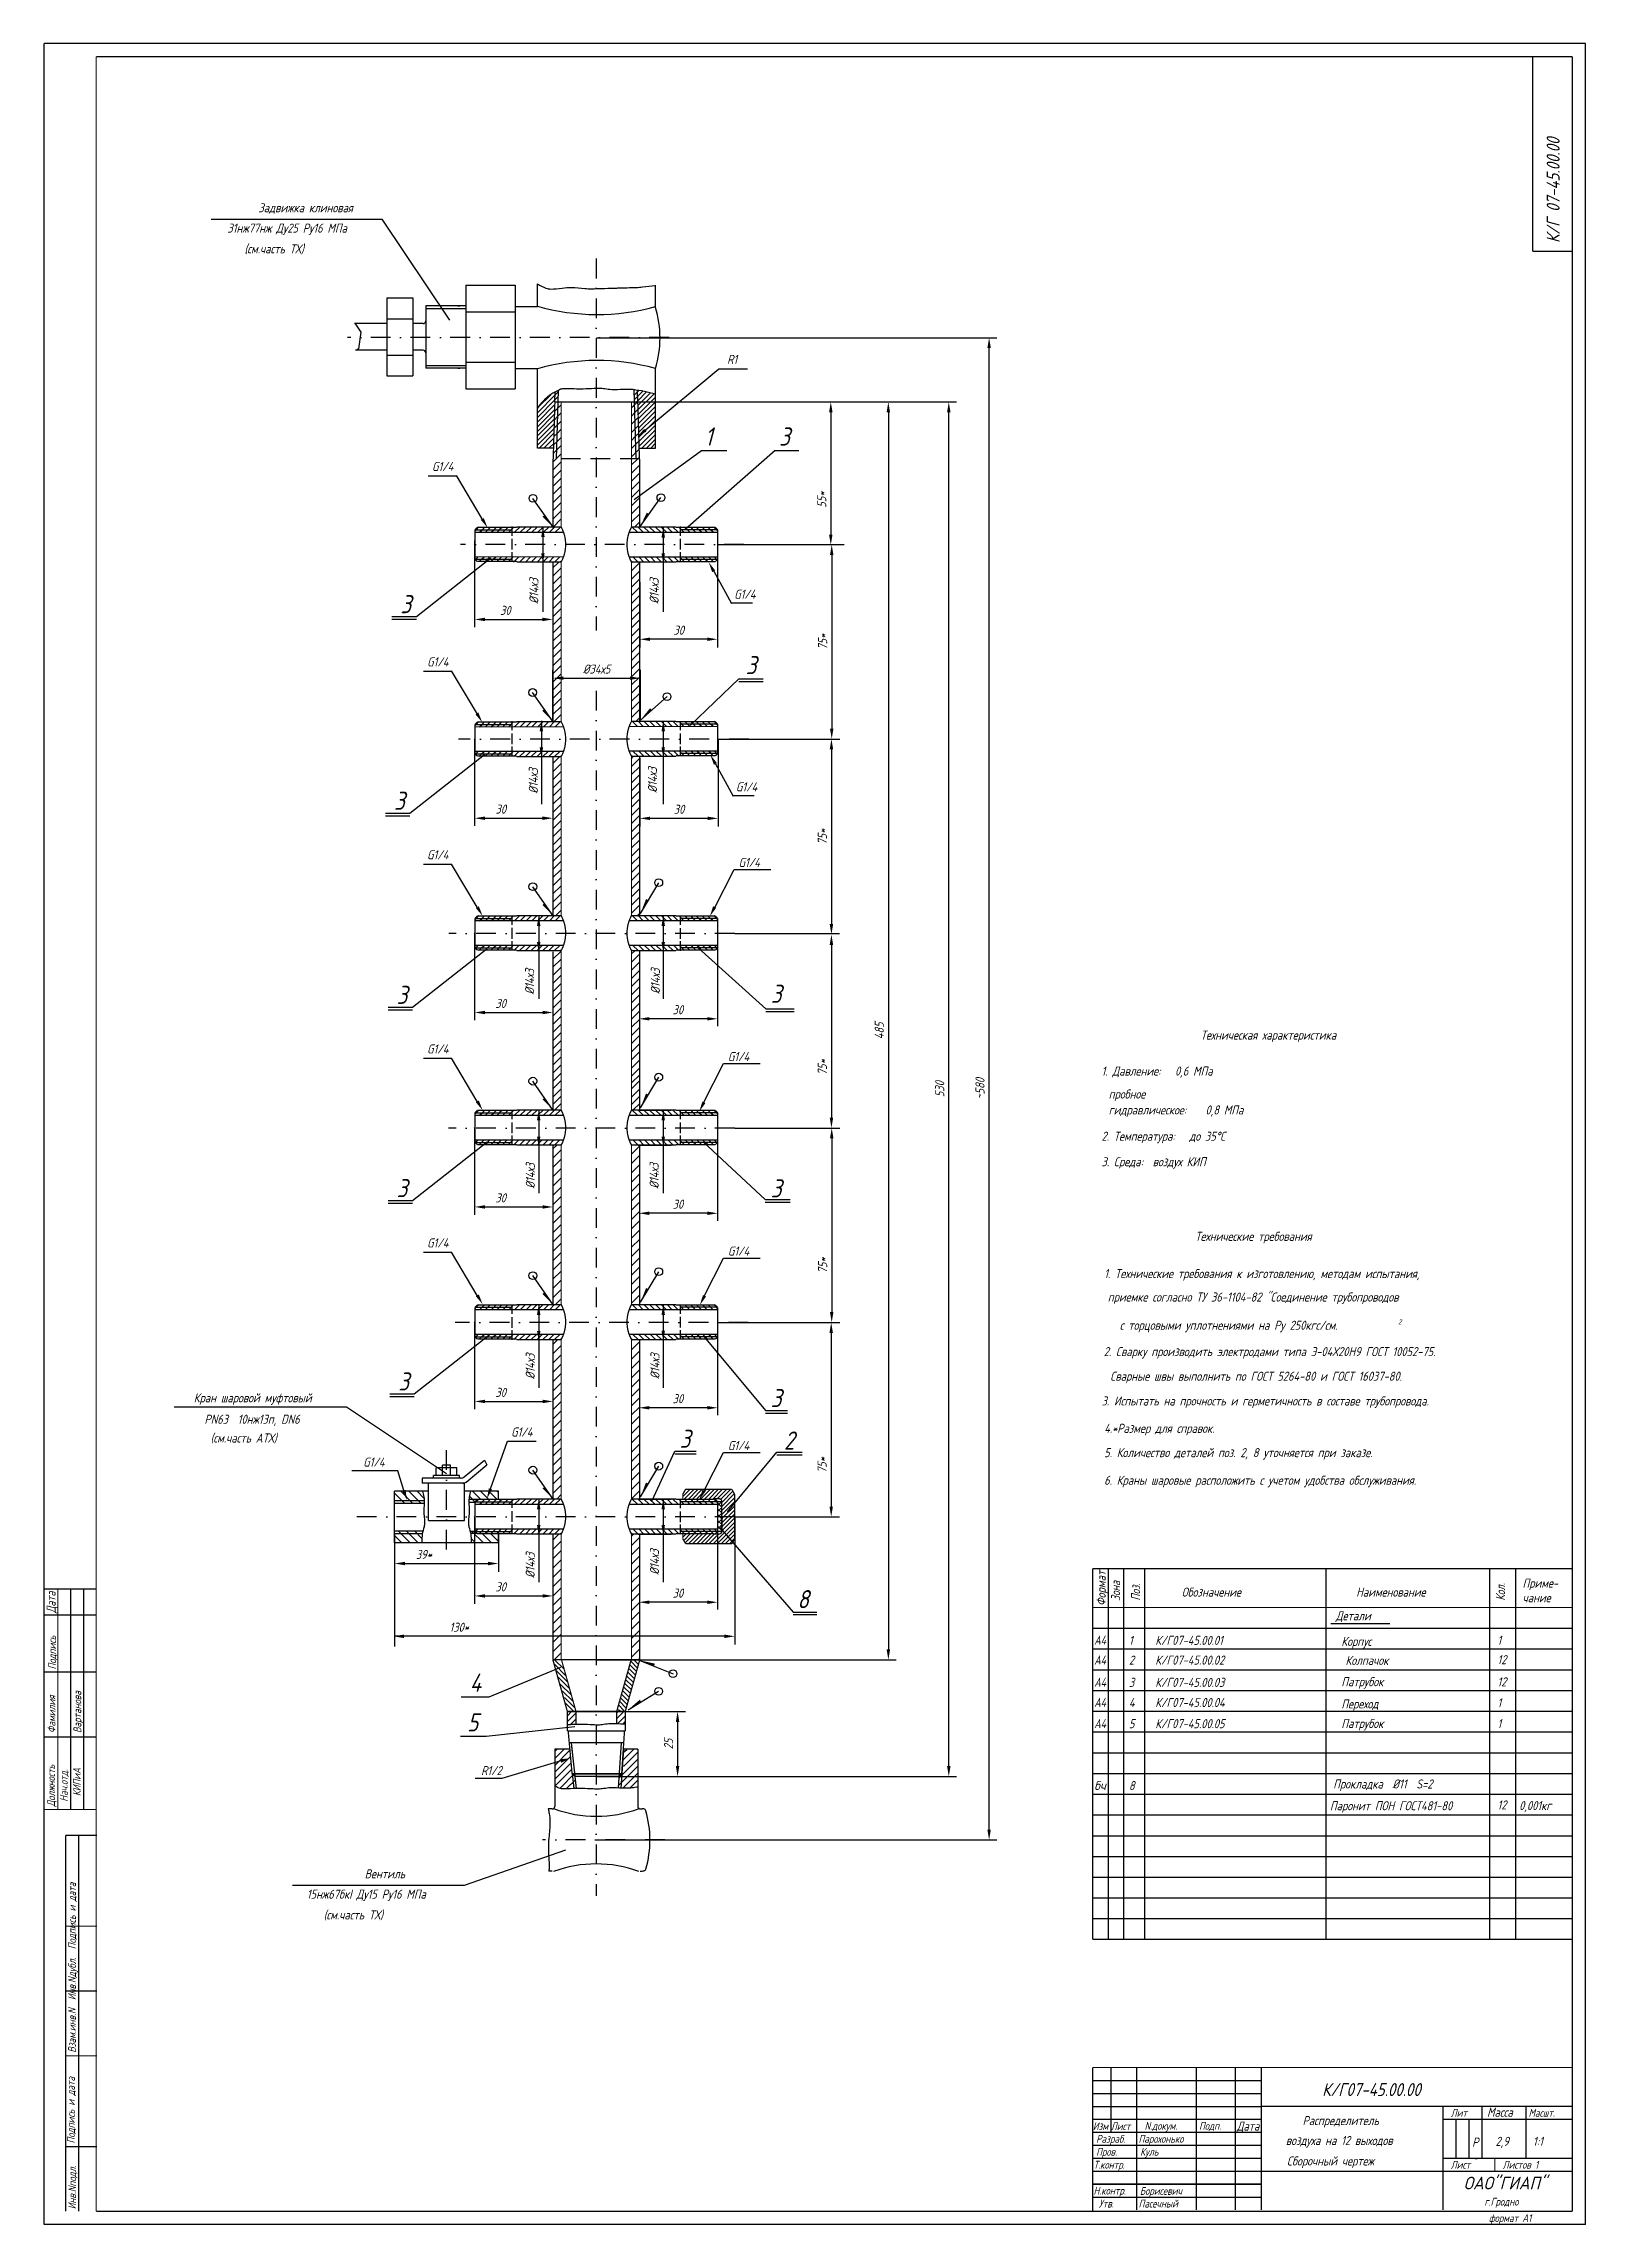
# Model space of a CAD drawing. Extents: x 124 to 1388, y 594 to 1439.
# Drawn here: x 124 to 718, y 598 to 1439 of the extents above; entities that cross this region are included whole.
import ezdxf
from ezdxf.enums import TextEntityAlignment as Align

# ---------------------------------------------------------------- set-up
doc = ezdxf.new("R2010")
doc.units = 0
doc.header["$LTSCALE"] = 0.6
doc.header["$MEASUREMENT"] = 0
doc.linetypes.add('DASHDOT', pattern=[25.4, 12.7, -6.35, 0, -6.35])
doc.linetypes.add('DASHED', pattern=[19.05, 12.7, -6.35])
doc.layers.get('0').update_dxf_attribs({"linetype": 'CONTINUOUS'})
doc.layers.get('DEFPOINTS').update_dxf_attribs({"linetype": 'CONTINUOUS'})
doc.styles.add('ROMANC', font='romanc', dxfattribs={"width": 0.8, "oblique": 15, "height": 3.5})
doc.dimstyles.get("Standard").update_dxf_attribs({"dimtxt": 0.18, "dimasz": 0.18, "dimexe": 0.18, "dimexo": 0.0625, "dimgap": 0.09, "dimtad": 0, "dimtih": 1, "dimtoh": 1, "dimdec": 4, "dimzin": 0, "dimdsep": 46, "dimtxsty": 'Standard', "dimcen": 0.09, "dimadec": 0, "dimazin": 0, "dimtfac": 1, "dimtdec": 4, "dimtofl": 0, "dimtmove": 0, "dimatfit": 3, "dimfxl": 0, "dimtolj": 1, "dimtzin": 0, "dimarcsym": 0})

msp = doc.modelspace()

# ---------------------------------------------------------------- texts
at = {"style": 'ROMANC', "oblique": 15}
for s, height, width, p in [('К/Г 07-45.00.00', 5, 0.8, (708.4309, 1361.92323)), ('Зона', 3.5, 0.75, (539.01629, 838.22169)), ('Поз.', 3.5, 0.75, (546.74629, 838.34169)), ('Кол.', 3.5, 0.75, (687.38629, 838.34169)), ('Подпись', 3, 0.8, (128.8637, 811.80823)), ('Фамилия', 3, 0.8, (128.6637, 787.30823)), ('Вартанова', 3, 0.8, (138.5907, 787.30823)), ('Должность', 3, 0.8, (128.4637, 758.90823)), ('Нач.отд.', 3, 0.8, (133.3837, 760.81123)), ('КИПиА', 3, 0.8, (138.3807, 762.95023)), ('Взам.инв.N  Инв.Nдубл.  Подпись и дата', 3, 0.8, (136.5237, 664.00823)), ('Подпись и дата', 3, 0.8, (136.1237, 629.00823)), ('Инв.Nподл.', 3, 0.8, (136.6237, 603.60823))]:
    msp.add_text(s, height=height, rotation=90, dxfattribs=dict(at, width=width)).set_placement(p)
at = {"color": 0, "linetype": 'ByBlock', "style": 'ROMANC', "oblique": 15, "width": 0.8}
for s, height, p in [('Задвижка клиновая', 3.5, (225.078, 1375.494)), ('31нж77нж Ду25 Ру16 МПа', 3.5, (217.934, 1367.652)), ('(см.часть ТХ)', 3.5, (212.919, 1359.654)), ('R1', 3.5, (389.47105, 1317.04963)), ('1', 7, (380.41505, 1287.28363)), ('3', 7, (409.63605, 1287.28363)), ('G1/4', 3.5, (277.89605, 1275.73763)), ('G1/4', 3.5, (394.36905, 1226.47963)), ('3', 7, (263.67637, 1222.64057)), ('30', 3.5, (302.04008, 1220.24463)), ('30', 3.5, (368.8763, 1212.60463)), ('3', 7, (396.75805, 1199.12463)), ('G1/4', 3.5, (276.01805, 1200.38463)), ('%%C34х5', 3.5, (337.23632, 1197.60063)), ('G1/4', 3.5, (395.03005, 1152.18663)), ('3', 7, (261.22872, 1146.81467)), ('30', 3.5, (300.28508, 1143.59163)), ('30', 3.5, (368.98224, 1143.53763)), ('G1/4', 3.5, (275.99205, 1125.99763)), ('G1/4', 3.5, (396.04605, 1123.02763)), ('3', 7, (262.20778, 1071.96717)), ('30', 3.5, (300.23808, 1068.66963)), ('3', 7, (406.42797, 1072.38185)), ('30', 3.5, (368.54907, 1066.23163)), ('G1/4', 3.5, (275.99205, 1051.10463)), ('G1/4', 3.5, (391.93605, 1048.16063)), ('3', 7, (262.20778, 997.42684)), ('3', 7, (406.42797, 997.34956)), ('30', 3.5, (300.23808, 993.66963)), ('30', 3.5, (368.54907, 991.23163)), ('G1/4', 3.5, (275.99205, 976.30067)), ('G1/4', 3.5, (391.93605, 973.16063)), ('3', 7, (262.84531, 922.88651)), ('Кран шаровой муфтовый', 3.5, (204.66905, 916.55163)), ('30', 3.5, (300.23808, 918.66963)), ('30', 3.5, (368.54907, 916.23163)), ('3', 7, (406.42797, 916.47933)), ('PN63  10нж13п, DN6', 3.5, (204.42005, 908.30663)), ('(см.часть АТХ)', 3.5, (201.16905, 901.06263)), ('G1/4', 3.5, (308.38705, 903.38163)), ('3', 7, (371.29405, 900.77863)), ('G1/4', 3.5, (391.93605, 898.16063)), ('2', 7, (411.44105, 900.09663)), ('G1/4', 3.5, (251.37405, 891.77663)), ('39*', 3.5, (270.6563, 856.16063)), ('30', 3.5, (300.23808, 843.66963)), ('30', 3.5, (368.54907, 841.23163)), ('8', 7, (416.79705, 838.91963)), ('130*', 3.5, (284.2593, 828.09663)), ('4', 7, (290.50105, 806.67563)), ('5', 7, (289.44705, 791.40463)), ('R1/2', 3.5, (296.68105, 772.80163)), ('Вентиль', 3.5, (255.613, 733)), ('15нж67бкI Ду15 Ру16 МПа', 3.5, (248.469, 725.158)), ('(см.часть ТХ)', 3.5, (243.454, 717.16)), ('К/Г07-45.00.00', 5, (635.8767, 649.79823))]:
    msp.add_text(s, height=height, dxfattribs=at).set_placement(p, align=Align.MIDDLE_CENTER)
for s, p in [('55*', (424.0003, 1262.94076)), ('%%C14х3', (313.0403, 1227.71087)), ('%%C14х3', (359.4163, 1227.71087)), ('75*', (424.3533, 1208.11863)), ('%%C14х3', (312.8503, 1154.46887)), ('%%C14х3', (358.7723, 1154.82787)), ('75*', (424.2473, 1132.92489)), ('%%C14х3', (311.4153, 1077.02787)), ('%%C14х3', (359.8863, 1077.23487)), ('75*', (424.2473, 1044.06576)), ('%%C14х3', (311.6943, 1002.16887)), ('%%C14х3', (359.4163, 1002.16887)), ('75*', (424.3513, 967.63763)), ('%%C14х3', (311.6363, 928.68187)), ('%%C14х3', (359.7323, 928.75487)), ('75*', (424.1543, 890.60863)), ('%%C14х3', (359.5373, 853.22887)), ('%%C14х3', (311.6363, 851.98387)), ('25', (364.9453, 783.04463))]:
    msp.add_text(s, height=3.5, rotation=90, dxfattribs=at).set_placement(p, align=Align.MIDDLE_CENTER)
at = {"style": 'ROMANC', "oblique": 15, "width": 0.8}
for s, height, p in [('Техническая характеристика', 3.5, (570.047, 1054.693)), ('1. Давление:   0,6 МПа', 3.5, (531.84228, 1040.83232)), ('пробное', 3.5, (534.60128, 1031.95632)), ('гидравлическое:    0,8 МПа', 3.5, (534.60128, 1025.82832)), ('2. Температура:   до 35%%DС', 3.5, (531.84228, 1015.70332)), ('3. Среда:  воздух КИП', 3.5, (531.84228, 1005.86032)), ('Технические требования', 3.5, (567.954, 977.085)), ('1. Технические требования к изготовлению, методам испытания,', 3.5, (532.86328, 962.72332)), ('     приемке согласно ТУ 36-1104-82 "Соединение трубопроводов', 3.5, (524.97228, 953.67432)), ('с торцовыми уплотнениями на Ру 250кгс/см.', 3.5, (538.87528, 942.79632)), ('2', 2, (646.16399, 944.89304)), ('2. Сварку производить электродами типа Э-04Х20Н9 ГОСТ 10052-75.', 3.5, (532.702, 932.638)), ('  Сварные швы выполнить по ГОСТ 5264-80 и ГОСТ 16037-80.', 3.5, (531.501, 923.154)), ('3. Испытать на прочность и герметичность в составе трубопровода.', 3.5, (531.88628, 913.60532)), ('4.*Размер для справок.', 3.5, (532.86328, 903.04732)), ('5. Количество деталей поз. 2, 8 уточняется при заказе.', 3.5, (532.86328, 893.67732)), ('6. Краны шаровые расположить с учетом удобства обслуживания.', 3.5, (532.86328, 883.02332)), ('Обозначение', 3.5, (562.77629, 839.89169)), ('Наименование', 3.5, (629.99629, 839.89169)), ('Приме-', 3.5, (694.11629, 843.34169)), ('Детали', 3.5, (622.1453, 830.74963)), ('чание', 3.5, (694.11629, 837.71169)), ('1', 3.5, (542.40629, 821.28467)), ('К/Г07-45.00.01', 3.5, (552.55629, 821.28467)), ('Корпус', 3.5, (624.2893, 820.88863)), ('1', 3.5, (684.43629, 821.36585)), ('2', 3.5, (542.40629, 813.65967)), ('К/Г07-45.00.02', 3.5, (552.55629, 813.65967)), ('Колпачок', 3.5, (625.8893, 813.56363)), ('12', 3.5, (684.43629, 813.84085)), ('3', 3.5, (542.40629, 805.08067)), ('К/Г07-45.00.03', 3.5, (552.55629, 805.08067)), ('Патрубок', 3.5, (624.2893, 805.33463)), ('12', 3.5, (684.43629, 805.28485)), ('4', 3.5, (542.40629, 797.31967)), ('К/Г07-45.00.04', 3.5, (552.55629, 797.31967)), ('Переход', 3.5, (624.2893, 796.77763)), ('1', 3.5, (684.43629, 797.23185)), ('5', 3.5, (542.40629, 789.15067)), ('К/Г07-45.00.05', 3.5, (552.55629, 789.15067)), ('Патрубок', 3.5, (624.2893, 789.22863)), ('1', 3.5, (684.43629, 789.17885)), ('8', 3.5, (542.40629, 765.27767)), ('Прокладка  %%C11  S=2', 3.5, (621.1373, 765.89763)), ('Паронит ПОН ГОСТ481-80', 3.5, (619.8843, 757.49763)), ('12', 3.5, (684.43629, 757.80985)), ('0,001кг', 3.5, (692.82529, 757.54785)), (' Распределитель', 3.5, (607.4826, 636.09033)), ('Лит', 3, (666.4467, 639.30823)), ('Лит', 3, (666.4467, 639.30823)), ('Масса', 3.5, (680.4467, 639.30823)), ('Масшт.', 3, (696.4467, 639.30823)), ('Изм', 3, (528.4967, 634.16823)), ('Разраб.', 3, (529.7767, 629.30823)), ('Лист', 3, (535.4267, 634.16823)), ('Парохонько', 3, (546.1167, 629.30823)), ('N.докум.', 3, (548.4467, 634.30823)), ('Подп.', 3, (569.4467, 634.30823)), (' воздуха на 12 выходов', 3.5, (601.0156, 628.39833)), ('Р', 3.5, (674.6947, 627.77823)), ('2,9', 3.5, (683.7147, 628.08823)), ('1:1', 3.5, (698.1067, 628.08823)), ('Пров.', 3, (529.7767, 624.30823)), ('Куль', 3, (546.7467, 624.30823)), (' Сборочный чертеж', 3.5, (601.4706, 620.50433)), ('Т.контр.', 3, (528.7767, 619.30823)), ('Лист', 3, (666.4467, 619.30823)), ('Листов 1', 3, (686.4467, 619.30823)), ('Н.контр.', 3, (528.7767, 609.30823)), ('Утв.', 3, (530.7767, 604.30823)), ('Пасечный', 3, (546.1467, 604.30823)), ('Борисевич', 3, (546.6067, 609.19823)), ('г.Гродно', 3, (679.4467, 605.05823)), ('формат А1', 3, (681.1567, 598.73823))]:
    msp.add_text(s, height=height, dxfattribs=at).set_placement(p)
at = {"style": 'ROMANC', "oblique": 15}
for s, rotation, width, p, p2 in [('Формат', 90, 0.613172, (533.4667, 836.29036), (533.4667, 849.88234)), ('Дата', 90.75565591, 0.538111, (128.7667, 833.54323), (128.6567, 841.88323))]:
    msp.add_text(s, height=3.5, rotation=rotation, dxfattribs=dict(at, width=width)).set_placement(p, p2, align=Align.FIT)
for s, width, p, p2 in [('А4', 0.695385, (529.02629, 821.40467), (533.54629, 821.40467)), ('А4', 0.695385, (529.02629, 813.71167), (533.54629, 813.71167)), ('А4', 0.695385, (529.02629, 805.13267), (533.54629, 805.13267)), ('А4', 0.695385, (529.02629, 797.37167), (533.54629, 797.37167)), ('А4', 0.695385, (529.02629, 789.20267), (533.54629, 789.20267)), ('бч', 0.713684, (529.02629, 765.32967), (533.54629, 765.32967)), ('Дата', 0.557419, (583.9867, 633.96823), (592.6267, 633.96823))]:
    msp.add_text(s, height=3.5, dxfattribs=dict(at, width=width)).set_placement(p, p2, align=Align.FIT)
at = {"style": 'ROMANC', "oblique": 15, "width": 0.8}
msp.add_text('ОАО"ГИАП"', height=4.883721, dxfattribs=at).set_placement((671.4467, 611.30823), (703.4467, 611.30823), align=Align.ALIGNED)

# ---------------------------------------------------------------- blocks, each defined once
blk = doc.blocks.new('*X7')
at = {"color": 0}
for p, q in [((499.24, 495.65), (500.71, 497.12)), ((529.54, 493.62), (532.74, 496.82)), ((499.24, 492.06), (502.44, 495.26)), ((499.24, 488.46), (502.44, 491.66)), ((499.24, 484.87), (502.44, 488.07)), ((529.54, 490.03), (532.74, 493.23)), ((529.54, 486.43), (532.74, 489.63)), ((499.24, 481.28), (502.44, 484.48)), ((499.24, 477.69), (502.44, 480.89)), ((529.54, 482.84), (532.74, 486.04)), ((529.54, 479.25), (532.74, 482.45)), ((499.24, 474.1), (502.44, 477.3)), ((499.24, 470.5), (502.44, 473.7)), ((529.54, 475.66), (532.74, 478.86)), ((529.54, 472.07), (532.74, 475.27)), ((529.54, 468.47), (532.74, 471.67)), ((499.24, 466.91), (502.44, 470.11)), ((499.24, 463.32), (502.44, 466.52)), ((499.24, 459.73), (502.44, 462.93)), ((529.54, 464.88), (532.74, 468.08)), ((529.54, 461.29), (532.74, 464.49)), ((499.24, 456.13), (502.44, 459.33)), ((499.24, 452.54), (502.44, 455.74)), ((529.54, 457.7), (532.74, 460.9)), ((529.54, 454.11), (532.74, 457.31)), ((499.24, 448.95), (502.44, 452.15)), ((499.24, 445.36), (502.44, 448.56)), ((529.54, 450.51), (532.74, 453.71)), ((529.54, 446.92), (532.74, 450.12)), ((529.54, 443.33), (532.74, 446.53)), ((499.24, 441.77), (502.44, 444.97)), ((499.24, 438.17), (502.44, 441.37)), ((500.27, 435.62), (502.44, 437.78)), ((529.54, 439.74), (532.74, 442.94)), ((529.54, 436.15), (532.74, 439.35)), ((532.6, 435.62), (532.74, 435.75))]:
    blk.add_line(p, q, dxfattribs=at)
blk = doc.blocks.new('*D9')
at = {"color": 0, "linetype": 'ByBlock'}
for p, q in [((337.13, 1300.62), (475.98, 1300.62)), ((472.98, 774.54), (472.98, 1296.62)), ((337.13, 770.54), (475.98, 770.54))]:
    blk.add_line(p, q, dxfattribs=at)
for points in [[(472.32, 1296.62), (473.65, 1296.62), (472.98, 1300.62)], [(472.32, 774.54), (473.65, 774.54), (472.98, 770.54)]]:
    blk.add_solid(points, dxfattribs=at)
at = {"layer": 'DEFPOINTS', "color": 0, "linetype": 'ByBlock'}
for p in [(337.13, 1300.62), (472.98, 1300.62), (337.13, 770.54)]:
    blk.add_point(p, dxfattribs=at)
at = {"color": 0, "linetype": 'ByBlock', "style": 'ROMANC', "oblique": 15, "width": 0.8}
blk.add_text('530', height=3.5, rotation=90, dxfattribs=at).set_placement((469.48, 1035.58), align=Align.MIDDLE_CENTER)
blk = doc.blocks.new('*D10')
at = {"color": 0, "linetype": 'ByBlock'}
for p, q in [((337.13, 1300.62), (452.68, 1300.62)), ((449.68, 1296.62), (449.68, 819.54)), ((337.13, 815.54), (452.68, 815.54))]:
    blk.add_line(p, q, dxfattribs=at)
for points in [[(449.02, 1296.62), (450.35, 1296.62), (449.68, 1300.62)], [(449.02, 819.54), (450.35, 819.54), (449.68, 815.54)]]:
    blk.add_solid(points, dxfattribs=at)
at = {"layer": 'DEFPOINTS', "color": 0, "linetype": 'ByBlock'}
for p in [(337.13, 1300.62), (337.13, 815.54), (449.68, 815.54)]:
    blk.add_point(p, dxfattribs=at)
at = {"color": 0, "linetype": 'ByBlock', "style": 'ROMANC', "oblique": 15, "width": 0.8}
blk.add_text('485', height=3.5, rotation=90, dxfattribs=at).set_placement((446.18, 1058.08), align=Align.MIDDLE_CENTER)
blk = doc.blocks.new('*D11')
at = {"color": 0, "linetype": 'ByBlock'}
for p, q in [((337.13, 1325.36), (491.52, 1325.36)), ((488.52, 750.08), (488.52, 1321.36)), ((337.13, 746.08), (491.52, 746.08))]:
    blk.add_line(p, q, dxfattribs=at)
for points in [[(487.85, 1321.36), (489.19, 1321.36), (488.52, 1325.36)], [(487.85, 750.08), (489.19, 750.08), (488.52, 746.08)]]:
    blk.add_solid(points, dxfattribs=at)
at = {"layer": 'DEFPOINTS', "color": 0, "linetype": 'ByBlock'}
for p in [(337.13, 1325.36), (488.52, 1325.36), (337.13, 746.08)]:
    blk.add_point(p, dxfattribs=at)
at = {"color": 0, "linetype": 'ByBlock', "style": 'ROMANC', "oblique": 15, "width": 0.8}
blk.add_text('~580', height=3.5, rotation=90, dxfattribs=at).set_placement((485.02, 1035.72), align=Align.MIDDLE_CENTER)
blk = doc.blocks.new('*X5')
at = {"color": 0}
for p, q in [((486.03, 596.09), (484.03, 598.09)), ((488.27, 596.09), (486.27, 598.09)), ((490.52, 596.09), (488.52, 598.09)), ((492.76, 596.09), (490.76, 598.09)), ((495.01, 596.09), (493.01, 598.09)), ((497.25, 596.09), (495.25, 598.09)), ((499.5, 596.09), (497.5, 598.09)), ((501.74, 596.09), (499.74, 598.09)), ((503.99, 596.09), (502.12, 597.96)), ((506.23, 596.09), (504.37, 597.96)), ((506.96, 597.62), (506.61, 597.96)), ((507.53, 597.04), (506.96, 597.62)), ((509.77, 597.04), (508.86, 597.96)), ((512.02, 597.04), (511.1, 597.96)), ((514.26, 597.04), (513.35, 597.96)), ((516.51, 597.04), (515.45, 598.1)), ((483.78, 596.09), (483.76, 596.12)), ((508.48, 596.09), (507.53, 597.04)), ((510.72, 596.09), (509.77, 597.04)), ((512.97, 596.09), (512.02, 597.04)), ((515.21, 596.09), (514.26, 597.04)), ((516.96, 596.6), (516.51, 597.04)), ((484.06, 584.59), (483.76, 584.89)), ((486.3, 584.59), (484.3, 586.59)), ((488.55, 584.59), (486.55, 586.59)), ((490.79, 584.59), (488.79, 586.59)), ((493.04, 584.59), (491.04, 586.59)), ((495.28, 584.59), (493.28, 586.59)), ((497.53, 584.59), (495.53, 586.59)), ((499.77, 584.59), (497.77, 586.59)), ((501.96, 584.65), (500.02, 586.59)), ((504.05, 584.8), (502.26, 586.59)), ((506.3, 584.8), (504.51, 586.59)), ((506.96, 586.39), (506.75, 586.59)), ((507.7, 585.64), (506.96, 586.39)), ((508.54, 584.8), (507.7, 585.64)), ((509.95, 585.64), (509, 586.59)), ((510.79, 584.8), (509.95, 585.64)), ((512.19, 585.64), (511.24, 586.59)), ((513.03, 584.8), (512.19, 585.64)), ((514.44, 585.64), (513.49, 586.59)), ((515.28, 584.8), (514.44, 585.64)), ((516.68, 585.64), (515.73, 586.59)), ((516.82, 585.51), (516.68, 585.64))]:
    blk.add_line(p, q, dxfattribs=at)
blk = doc.blocks.new('*X8')
at = {"color": 0}
for p, q in [((499.24, 420.21), (501.14, 422.12)), ((529.54, 421.78), (529.88, 422.12)), ((529.54, 418.18), (532.74, 421.38)), ((499.24, 416.62), (502.44, 419.82)), ((499.24, 413.03), (502.44, 416.23)), ((499.24, 409.44), (502.44, 412.64)), ((529.54, 414.59), (532.74, 417.79)), ((529.54, 411), (532.74, 414.2)), ((499.24, 405.85), (502.44, 409.05)), ((499.24, 402.25), (502.44, 405.45)), ((529.54, 407.41), (532.74, 410.61)), ((529.54, 403.82), (532.74, 407.02)), ((499.24, 398.66), (502.44, 401.86)), ((499.24, 395.07), (502.44, 398.27)), ((529.54, 400.22), (532.74, 403.42)), ((529.54, 396.63), (532.74, 399.83)), ((529.54, 393.04), (532.74, 396.24)), ((499.24, 391.48), (502.44, 394.68)), ((499.24, 387.88), (502.44, 391.08)), ((499.24, 384.29), (502.44, 387.49)), ((529.54, 389.45), (532.74, 392.65)), ((529.54, 385.86), (532.74, 389.06)), ((499.24, 380.7), (502.44, 383.9)), ((499.24, 377.11), (502.44, 380.31)), ((529.54, 382.26), (532.74, 385.46)), ((529.54, 378.67), (532.74, 381.87)), ((499.24, 373.52), (502.44, 376.72)), ((499.24, 369.92), (502.44, 373.12)), ((529.54, 375.08), (532.74, 378.28)), ((529.54, 371.49), (532.74, 374.69)), ((529.54, 367.9), (532.74, 371.1)), ((499.24, 366.33), (502.44, 369.53)), ((499.24, 362.74), (502.44, 365.94)), ((500.71, 360.62), (502.44, 362.35)), ((529.54, 364.3), (532.74, 367.5)), ((529.54, 360.71), (532.74, 363.91)), ((499.24, 344.78), (501.58, 347.12)), ((529.54, 346.34), (530.31, 347.12)), ((529.54, 342.75), (532.74, 345.95)), ((499.24, 341.19), (502.44, 344.39)), ((499.24, 337.6), (502.44, 340.8)), ((499.24, 334), (502.44, 337.2)), ((529.54, 339.16), (532.74, 342.36)), ((529.54, 335.57), (532.74, 338.77)), ((499.24, 330.41), (502.44, 333.61)), ((499.24, 326.82), (502.44, 330.02)), ((529.54, 331.97), (532.74, 335.17)), ((529.54, 328.38), (532.74, 331.58)), ((529.54, 324.79), (532.74, 327.99)), ((499.24, 323.23), (502.44, 326.43)), ((499.24, 319.63), (502.44, 322.83)), ((529.54, 321.2), (532.74, 324.4)), ((529.54, 317.61), (532.74, 320.81)), ((499.24, 316.04), (502.44, 319.24)), ((499.24, 312.45), (502.44, 315.65)), ((499.24, 308.86), (502.44, 312.06)), ((529.54, 314.01), (532.74, 317.21)), ((529.54, 310.42), (532.74, 313.62)), ((499.24, 305.27), (502.44, 308.47)), ((499.24, 301.67), (502.44, 304.87)), ((529.54, 306.83), (532.74, 310.03)), ((529.54, 303.24), (532.74, 306.44)), ((529.54, 299.65), (532.74, 302.85)), ((499.79, 298.64), (502.44, 301.28)), ((532.12, 298.64), (532.74, 299.25))]:
    blk.add_line(p, q, dxfattribs=at)
blk = doc.blocks.new('*X6')
at = {"color": 0}
for p, q in [((459.06, 364.76), (460.64, 366.34)), ((459.06, 362.52), (462.38, 365.84)), ((460.1, 361.32), (462.38, 363.6)), ((478.03, 365.78), (478.6, 366.34)), ((478.03, 363.54), (480.84, 366.34)), ((478.37, 361.62), (481.36, 364.61)), ((480.54, 361.55), (481.36, 362.37))]:
    blk.add_line(p, q, dxfattribs=at)
blk = doc.blocks.new('*X4')
at = {"color": 0}
for p, q in [((453.46, 506.89), (456.16, 509.59)), ((453.46, 503.75), (456.66, 506.95)), ((483.76, 508.9), (484.45, 509.59)), ((483.76, 505.76), (486.96, 508.96)), ((483.76, 502.61), (486.96, 505.81)), ((453.46, 500.6), (456.66, 503.8)), ((453.46, 497.46), (456.66, 500.66)), ((453.46, 494.32), (456.66, 497.52)), ((483.76, 499.47), (486.96, 502.67)), ((483.76, 496.33), (486.96, 499.53)), ((483.76, 493.19), (486.96, 496.39)), ((453.46, 491.17), (456.66, 494.37)), ((453.46, 488.03), (456.66, 491.23)), ((453.46, 484.89), (456.66, 488.09)), ((483.76, 490.04), (486.96, 493.24)), ((483.76, 486.9), (486.96, 490.1)), ((453.46, 481.74), (456.66, 484.94)), ((453.46, 478.6), (456.66, 481.8)), ((483.76, 483.76), (486.96, 486.96)), ((483.76, 480.61), (486.96, 483.81)), ((483.76, 477.47), (486.96, 480.67)), ((453.46, 475.46), (456.66, 478.66)), ((453.46, 472.31), (456.66, 475.51)), ((453.46, 469.17), (456.66, 472.37)), ((483.76, 474.33), (486.96, 477.53)), ((483.76, 471.18), (486.96, 474.38)), ((483.76, 468.04), (486.96, 471.24)), ((453.46, 466.03), (456.66, 469.23)), ((453.46, 462.89), (456.66, 466.09)), ((453.46, 459.74), (456.66, 462.94)), ((483.76, 464.9), (486.96, 468.1)), ((483.76, 461.75), (486.96, 464.95)), ((453.46, 456.6), (456.66, 459.8)), ((453.46, 453.46), (456.66, 456.66)), ((483.76, 458.61), (486.96, 461.81)), ((483.76, 455.47), (486.96, 458.67)), ((483.76, 452.33), (486.96, 455.53)), ((453.46, 450.31), (456.66, 453.51)), ((454.38, 448.09), (456.66, 450.37)), ((483.76, 449.18), (486.96, 452.38)), ((485.81, 448.09), (486.96, 449.24))]:
    blk.add_line(p, q, dxfattribs=at)
blk = doc.blocks.new('*X3')
at = {"color": 0}
for p, q in [((453.46, 582.32), (455.73, 584.59)), ((453.46, 579.18), (456.66, 582.38)), ((483.76, 584.33), (484.02, 584.59)), ((483.76, 581.19), (486.96, 584.39)), ((483.76, 578.05), (486.96, 581.25)), ((453.46, 576.04), (456.66, 579.24)), ((453.46, 572.89), (456.66, 576.09)), ((453.46, 569.75), (456.66, 572.95)), ((483.76, 574.91), (486.96, 578.11)), ((483.76, 571.76), (486.96, 574.96)), ((453.46, 566.61), (456.66, 569.81)), ((453.46, 563.46), (456.66, 566.66)), ((453.46, 560.32), (456.66, 563.52)), ((483.76, 568.62), (486.96, 571.82)), ((483.76, 565.48), (486.96, 568.68)), ((483.76, 562.33), (486.96, 565.53)), ((453.46, 557.18), (456.66, 560.38)), ((453.46, 554.03), (456.66, 557.23)), ((483.76, 559.19), (486.96, 562.39)), ((483.76, 556.05), (486.96, 559.25)), ((483.76, 552.9), (486.96, 556.1)), ((453.46, 550.89), (456.66, 554.09)), ((453.46, 547.75), (456.66, 550.95)), ((453.46, 544.61), (456.66, 547.81)), ((483.76, 549.76), (486.96, 552.96)), ((483.76, 546.62), (486.96, 549.82)), ((483.76, 543.47), (486.96, 546.67)), ((453.46, 541.46), (456.66, 544.66)), ((453.46, 538.32), (456.66, 541.52)), ((453.46, 535.18), (456.66, 538.38)), ((483.76, 540.33), (486.96, 543.53)), ((483.76, 537.19), (486.96, 540.39)), ((453.46, 532.03), (456.66, 535.23)), ((453.46, 528.89), (456.66, 532.09)), ((483.76, 534.05), (486.96, 537.25)), ((483.76, 530.9), (486.96, 534.1)), ((483.76, 527.76), (486.96, 530.96)), ((453.46, 525.75), (456.66, 528.95)), ((453.95, 523.09), (456.66, 525.8)), ((483.76, 524.62), (486.96, 527.82)), ((485.38, 523.09), (486.96, 524.67))]:
    blk.add_line(p, q, dxfattribs=at)
blk = doc.blocks.new('*X2')
at = {"color": 0}
for p, q in [((453.46, 623.18), (454.62, 624.34)), ((453.46, 620.04), (456.66, 623.24)), ((483.76, 622.05), (486.05, 624.34)), ((453.46, 616.9), (453.9, 617.34)), ((453.46, 613.75), (456.66, 616.95)), ((453.9, 617.34), (456.66, 620.1)), ((483.76, 618.91), (486.96, 622.11)), ((483.76, 615.77), (485.33, 617.34)), ((483.76, 612.62), (486.96, 615.82)), ((485.33, 617.34), (486.96, 618.97)), ((453.46, 610.61), (456.66, 613.81)), ((453.46, 607.47), (456.66, 610.67)), ((453.46, 604.32), (456.66, 607.52)), ((483.76, 609.48), (486.96, 612.68)), ((483.76, 606.34), (486.96, 609.54)), ((483.76, 603.19), (486.96, 606.39)), ((453.46, 601.18), (456.66, 604.38)), ((453.51, 598.09), (456.66, 601.24)), ((483.76, 600.05), (486.96, 603.25)), ((484.94, 598.09), (486.96, 600.11))]:
    blk.add_line(p, q, dxfattribs=at)
blk = doc.blocks.new('*X1')
at = {"color": 0}
for p, q in [((454.04, 639.48), (455.27, 640.72)), ((454.13, 642.72), (455.37, 643.96)), ((454.23, 645.96), (454.62, 646.34)), ((455.27, 640.72), (456.66, 642.1)), ((455.37, 643.96), (456.66, 645.24)), ((483.76, 644.05), (485, 645.3)), ((483.76, 640.91), (485.09, 642.25)), ((483.76, 637.77), (485.18, 639.19)), ((485, 645.3), (486.05, 646.34)), ((485.09, 642.25), (486.26, 643.41)), ((485.18, 639.19), (486.35, 640.36)), ((453.75, 629.76), (454.99, 631)), ((453.85, 633), (455.08, 634.24)), ((453.94, 636.24), (455.18, 637.48)), ((454.99, 631), (456.66, 632.67)), ((455.08, 634.24), (456.66, 635.81)), ((455.18, 637.48), (456.66, 638.96)), ((483.76, 634.62), (485.27, 636.14)), ((483.76, 631.48), (485.36, 633.09)), ((485.27, 636.14), (486.44, 637.31)), ((485.36, 633.09), (486.53, 634.25)), ((485.45, 630.03), (486.62, 631.2)), ((453.66, 626.53), (454.89, 627.76)), ((454.62, 624.34), (454.8, 624.52)), ((454.8, 624.52), (456.66, 626.38)), ((454.89, 627.76), (456.66, 629.53)), ((483.76, 628.34), (485.45, 630.03)), ((483.76, 625.2), (485.54, 626.98)), ((485.54, 626.98), (486.71, 628.15)), ((486.05, 624.34), (486.8, 625.09))]:
    blk.add_line(p, q, dxfattribs=at)
blk = doc.blocks.new('*X0')
at = {"color": 0}
for p, q in [((1209.95, 1251.26), (1210.13, 1251.44)), ((1210.01, 1249.52), (1211.17, 1250.69)), ((1210.06, 1247.77), (1211.22, 1248.94)), ((1210.85, 1246.78), (1211.28, 1247.2))]:
    blk.add_line(p, q, dxfattribs=at)

# ---------------------------------------------------------------- dimensions: what is measured, and where the dimension line sits
for base, p1, p2, text, picture, middle in [((488.5193, 1325.36163), (337.1263, 746.07663), (337.1263, 1325.36163), '~580', '*D11', (485.0193, 1035.71913)), ((472.9843, 1300.61863), (337.1263, 770.54463), (337.1263, 1300.61863), '530', '*D9', (469.4843, 1035.58163)), ((449.6823, 815.54463), (337.1263, 1300.61863), (337.1263, 815.54463), '485', '*D10', (446.1823, 1058.08163))]:
    dim = msp.add_linear_dim(base=base, p1=p1, p2=p2, angle=90, text=text, dimstyle='Standard')
    dim.commit()
    dim.dimension.update_dxf_attribs({"geometry": picture, "text_midpoint": middle})

# ---------------------------------------------------------------- linework, layer by layer
for p, q in [((124.3437, 597.80823), (124.3437, 1438.80823)), ((718.3437, 1438.80823), (124.3437, 1438.80823)), ((718.3437, 597.80823), (718.3437, 1438.80823)), ((188.69164, 1371.056), (254.45337, 1371.056)), ((254.45337, 1371.056), (280.5703, 1332.20963)), ((286.8023, 1345.70863), (286.8023, 1305.70863)), ((286.8023, 1345.70863), (305.8023, 1345.70863)), ((305.8023, 1345.70863), (305.8023, 1305.70863)), ((314.3873, 1337.35641), (314.3873, 1346.20663)), ((359.9233, 1337.10156), (359.9233, 1345.64408)), ((256.3703, 1340.70863), (256.3703, 1310.70863)), ((266.3703, 1340.70863), (266.3703, 1310.70863)), ((286.8023, 1337.70863), (271.3703, 1337.70863)), ((271.3703, 1337.70863), (271.3703, 1313.70863)), ((283.7643, 1337.70863), (284.4643, 1337.70863)), ((314.3873, 1337.35641), (305.8023, 1337.35641)), ((256.3703, 1330.83863), (243.94289, 1330.83863)), ((270.3703, 1330.83863), (266.3703, 1330.83863)), ((271.3703, 1336.69941), (286.8023, 1336.69941)), ((286.8023, 1335.41863), (305.8023, 1335.41863)), ((256.3703, 1320.57863), (244.24308, 1320.57863)), ((270.3703, 1320.57863), (266.3703, 1320.57863)), ((271.3703, 1314.71784), (286.8023, 1314.71784)), ((286.8023, 1313.70863), (271.3703, 1313.70863)), ((283.7643, 1313.70863), (284.4643, 1313.70863)), ((286.8023, 1315.99863), (305.8023, 1315.99863)), ((314.3873, 1313.36584), (305.8023, 1313.36584)), ((314.3873, 1282.84263), (314.3873, 1313.36584)), ((355.99807, 1289.7283), (384.3733, 1313.35763)), ((359.9233, 1311.64563), (359.9233, 1313.52169)), ((359.9233, 1282.84263), (359.9233, 1313.52169)), ((384.3733, 1313.35763), (395.3803, 1313.35763)), ((286.8023, 1305.70863), (305.8023, 1305.70863)), ((321.15986, 1300.61863), (321.27457, 1304.51575)), ((321.71178, 1278.58332), (322.49375, 1305.14973)), ((352.54082, 1278.58332), (351.75411, 1305.31068)), ((353.09274, 1300.61863), (352.95965, 1305.14038)), ((320.4393, 1282.84263), (314.3873, 1282.84263)), ((351.6833, 1262.96863), (377.6793, 1281.91163)), ((353.8713, 1282.84263), (359.9233, 1282.84263)), ((405.99626, 1281.91163), (371.3833, 1251.48963)), ((377.6793, 1281.91163), (387.4273, 1281.91163)), ((405.99626, 1281.91163), (415.1743, 1281.91163)), ((272.3613, 1272.14863), (283.4273, 1272.14863)), ((293.16322, 1255.51718), (283.18229, 1272.24335)), ((320.56577, 1252.17463), (312.68524, 1263.42801)), ((353.98265, 1252.59415), (362.02055, 1263.73567)), ((304.68, 1249.04837), (304.68, 1252.55937)), ((304.68, 1243.66537), (304.68, 1247.81037)), ((305.3763, 1252.25413), (305.3763, 1252.38863)), ((323.5763, 1252.38963), (323.5763, 1252.38863)), ((368.8763, 1252.23413), (368.8763, 1252.36863)), ((369.592, 1249.04837), (369.592, 1252.55937)), ((369.592, 1243.66537), (369.592, 1247.81037)), ((390.4643, 1245.61863), (432.6443, 1245.61863)), ((296.50212, 1240.38325), (267.75248, 1217.73055)), ((304.68, 1239.05937), (304.68, 1242.73737)), ((305.3763, 1238.88863), (305.3763, 1239.09713)), ((368.8763, 1238.86863), (368.8763, 1239.07713)), ((369.592, 1239.05937), (369.592, 1242.73737)), ((382.36445, 1235.31086), (389.20016, 1222.94694)), ((397.3343, 1223.02463), (389.3713, 1223.02463)), ((267.75248, 1217.73055), (258.35356, 1217.73055)), ((267.75248, 1216.73055), (258.35356, 1216.73055)), ((270.4833, 1196.79563), (281.5493, 1196.79563)), ((291.28522, 1180.16418), (281.30429, 1196.89035)), ((320.46177, 1177.31763), (312.58124, 1188.57101)), ((354.09634, 1177.89218), (364.38864, 1186.99218)), ((373.2673, 1175.89463), (392.0183, 1193.78163)), ((392.0183, 1193.78163), (401.3943, 1193.78163)), ((392.0183, 1192.78163), (401.3943, 1192.78163)), ((304.68, 1174.03337), (304.68, 1177.54437)), ((368.8763, 1177.32313), (368.8763, 1177.45763)), ((369.592, 1173.99537), (369.592, 1177.50637)), ((304.68, 1168.65037), (304.68, 1172.79537)), ((305.3763, 1177.19713), (305.3763, 1177.33163)), ((369.592, 1168.61237), (369.592, 1172.75737)), ((294.05447, 1164.55734), (265.30484, 1141.90465)), ((304.68, 1164.04437), (304.68, 1167.72237)), ((305.3763, 1163.83163), (305.3763, 1164.04013)), ((368.8763, 1163.95763), (368.8763, 1164.16613)), ((369.592, 1164.00637), (369.592, 1167.68437)), ((383.02545, 1161.01786), (389.86116, 1148.65394)), ((397.9953, 1148.73163), (390.0323, 1148.73163)), ((265.30484, 1141.90465), (255.90591, 1141.90465)), ((265.30484, 1140.90465), (255.90591, 1140.90465)), ((270.4573, 1122.40863), (281.33481, 1122.40863)), ((291.25922, 1105.77718), (281.33481, 1122.40863)), ((382.72261, 1105.41851), (390.2903, 1120.30863)), ((390.2903, 1120.30863), (404.3613, 1120.30863)), ((320.54777, 1102.42963), (312.66724, 1113.68301)), ((354.15423, 1103.40356), (361.18613, 1115.20583)), ((304.68, 1099.01737), (304.68, 1102.52837)), ((305.3763, 1102.39013), (305.3763, 1102.52463)), ((368.8763, 1102.39013), (368.8763, 1102.52463)), ((369.592, 1098.93937), (369.592, 1102.45037)), ((304.68, 1093.63437), (304.68, 1097.77937)), ((369.592, 1093.55637), (369.592, 1097.70137)), ((390.4643, 1095.61863), (430.8393, 1095.61863)), ((295.03353, 1089.70984), (266.2839, 1067.05715)), ((304.68, 1089.02837), (304.68, 1092.70637)), ((305.3763, 1089.02463), (305.3763, 1089.23313)), ((368.8763, 1089.02463), (368.8763, 1089.23313)), ((369.592, 1088.95037), (369.592, 1092.62837)), ((376.5473, 1089.97063), (402.4093, 1066.54263)), ((266.2839, 1067.05715), (256.88498, 1067.05715)), ((266.2839, 1066.05715), (256.88498, 1066.05715)), ((402.4093, 1066.54263), (413.3889, 1066.54263)), ((402.4093, 1065.54263), (413.3889, 1065.54263)), ((270.4573, 1047.51563), (281.33481, 1047.51563)), ((291.25922, 1030.88418), (281.33481, 1047.51563)), ((378.61261, 1030.55151), (386.1803, 1045.44163)), ((386.1803, 1045.44163), (400.2513, 1045.44163)), ((320.54777, 1027.42963), (312.66724, 1038.68301)), ((354.15423, 1028.40356), (361.18613, 1040.20583)), ((304.68, 1024.03437), (304.68, 1027.54537)), ((305.3763, 1027.39013), (305.3763, 1027.52463)), ((368.8763, 1027.39013), (368.8763, 1027.52463)), ((369.592, 1023.98937), (369.592, 1027.50037)), ((304.68, 1018.65137), (304.68, 1022.79637)), ((304.68, 1014.04537), (304.68, 1017.72337)), ((369.592, 1018.60637), (369.592, 1022.75137)), ((369.592, 1014.00037), (369.592, 1017.67837)), ((390.4643, 1020.61863), (412.2613, 1020.61863)), ((295.03353, 1015.16951), (266.2839, 992.51682)), ((305.3763, 1014.02463), (305.3763, 1014.23313)), ((368.8763, 1014.02463), (368.8763, 1014.23313)), ((378.2958, 1015.26394), (402.22848, 992.98873)), ((266.2839, 992.51682), (256.88498, 992.51682)), ((402.22848, 992.98873), (411.84848, 992.98873)), ((266.2839, 991.51682), (256.88498, 991.51682)), ((402.22848, 991.98873), (411.84848, 991.98873)), ((270.4573, 972.71167), (281.33481, 972.71167)), ((291.25922, 956.08022), (281.33481, 972.71167)), ((378.61261, 955.55151), (386.1803, 970.44163)), ((386.1803, 970.44163), (400.2513, 970.44163)), ((320.54777, 952.42963), (312.66724, 963.68301)), ((354.15423, 953.40356), (361.18613, 965.20583)), ((304.68, 948.95737), (304.68, 952.46837)), ((305.3763, 952.39013), (305.3763, 952.52463)), ((368.8763, 952.39013), (368.8763, 952.52463)), ((369.592, 949.013), (369.592, 952.524)), ((304.68, 943.57437), (304.68, 947.71937)), ((304.68, 938.96837), (304.68, 942.64637)), ((369.592, 943.63), (369.592, 947.775)), ((369.592, 939.024), (369.592, 942.702)), ((295.67106, 940.62918), (266.92143, 917.97649)), ((305.3763, 939.02463), (305.3763, 939.23313)), ((368.8763, 939.02463), (368.8763, 939.23313)), ((378.73844, 940.14903), (402.32082, 911.62119)), ((266.92143, 917.97649), (257.5225, 917.97649)), ((266.92143, 916.97649), (257.5225, 916.97649)), ((240.8443, 912.96763), (174.45015, 912.96763)), ((279.3423, 887.23663), (240.8443, 912.96763)), ((402.32082, 911.62119), (410.76083, 911.62119)), ((402.32082, 910.62119), (410.76083, 910.62119)), ((286.2088, 886.08161), (294.00814, 892.57508)), ((296.31982, 881.44296), (302.8523, 899.79263)), ((302.8523, 899.79263), (313.9183, 899.79263)), ((358.7123, 876.91563), (367.3983, 896.01163)), ((367.3983, 896.01163), (375.6503, 896.01163)), ((367.3983, 895.01163), (375.6503, 895.01163)), ((378.61261, 880.55151), (386.1803, 895.44163)), ((386.1803, 895.44163), (400.2513, 895.44163)), ((387.7093, 872.55263), (406.6583, 895.54663)), ((406.6583, 895.54663), (416.4713, 895.54663)), ((406.6583, 894.54663), (416.4713, 894.54663)), ((260.64464, 888.40063), (242.8593, 888.40063)), ((262.94971, 880.86182), (260.64464, 888.40063)), ((270.0253, 885.61863), (270.0253, 883.61863)), ((272.3763, 869.22863), (272.3763, 883.61863)), ((274.3763, 885.61863), (274.3763, 886.61863)), ((275.3763, 886.61863), (275.3763, 889.61863)), ((277.8763, 886.61863), (277.8763, 890.61863)), ((280.8763, 886.61863), (280.8763, 890.61863)), ((283.3763, 886.61863), (283.3763, 889.61863)), ((284.3763, 885.61863), (284.3763, 886.61863)), ((286.3763, 869.22863), (286.3763, 883.75411)), ((286.93238, 884.08161), (294.87612, 890.6953)), ((320.54777, 877.42963), (312.66724, 888.68301)), ((354.15423, 878.40356), (361.18613, 890.20583)), ((259.3763, 860.61863), (259.3763, 880.61863)), ((259.3763, 876.98813), (259.3763, 880.61863)), ((259.3763, 876.98813), (270.7694, 876.98813)), ((259.3763, 875.98813), (270.76039, 875.98813)), ((290.60042, 876.25051), (287.98339, 876.25051)), ((291.2918, 877.39013), (288.00558, 877.39013)), ((299.3763, 877.39013), (299.3763, 880.61863)), ((304.68, 874.08837), (304.68, 877.59937)), ((305.3763, 877.39013), (305.3763, 877.52463)), ((368.8763, 877.39013), (368.8763, 877.52463)), ((369.592, 874.01363), (369.592, 877.52463)), ((369.61511, 873.967), (369.61511, 877.478)), ((272.3763, 869.22863), (286.3763, 869.22863)), ((304.68, 868.70537), (304.68, 872.85037)), ((304.68, 864.09937), (304.68, 867.77737)), ((369.592, 868.63063), (369.592, 872.77563)), ((369.592, 864.02463), (369.592, 867.70263)), ((384.7703, 866.49963), (412.9993, 833.94963)), ((390.4643, 870.61863), (400.5823, 870.61863)), ((259.3763, 865.23313), (269.3763, 865.23313)), ((259.3763, 864.23313), (270.10832, 864.23313)), ((269.3933, 865.23313), (270.3054, 865.23313)), ((290.3763, 865.07463), (288.48114, 865.07463)), ((291.2178, 864.23313), (288.64428, 864.23313)), ((299.3763, 860.61863), (299.3763, 864.23313)), ((305.3763, 864.02463), (305.3763, 864.23313)), ((368.8763, 864.02463), (368.8763, 864.23313)), ((412.9993, 833.94963), (422.1193, 833.94963)), ((412.9993, 832.94963), (422.1193, 832.94963)), ((528.42629, 827.71169), (713.32629, 827.71169)), ((620.2183, 829.47763), (642.9883, 829.47763)), ((528.42629, 819.71169), (713.32629, 819.71169)), ((323.3283, 812.55063), (295.6923, 801.08663)), ((353.93584, 815.30095), (366.68254, 810.17619)), ((528.42629, 811.71169), (713.32629, 811.71169)), ((295.6923, 801.08663), (285.0033, 801.08663)), ((349.38863, 796.2624), (361.13875, 803.38111)), ((528.42629, 803.71169), (713.32629, 803.71169)), ((347.7763, 795.54463), (326.4763, 795.54463)), ((528.42629, 795.71169), (713.32629, 795.71169)), ((294.6503, 785.97563), (284.7423, 785.97563)), ((328.8033, 789.62263), (294.6503, 785.97563)), ((347.68106, 783.54463), (326.6866, 783.54463)), ((327.45493, 783.54463), (329.41373, 765.91548)), ((327.60888, 782.15909), (328.87885, 770.72942)), ((346.73653, 783.54463), (345.5088, 766.11685)), ((528.42629, 787.71169), (713.32629, 787.71169)), ((323.40162, 776.50969), (300.6463, 769.82163)), ((321.1263, 781.07663), (321.1263, 759.01241)), ((347.56531, 781.07906), (346.50913, 766.08636)), ((353.1263, 781.07663), (353.1263, 758.78101)), ((528.42629, 779.71169), (713.32629, 779.71169)), ((300.6463, 769.82163), (290.4783, 769.82163)), ((327.77167, 771.63863), (328.40789, 765.91265)), ((327.77453, 771.61288), (328.87885, 770.72942)), ((345.71398, 770.54463), (329.10984, 770.54463)), ((346.89548, 771.57062), (345.71398, 770.54463)), ((528.42629, 771.71169), (713.32629, 771.71169)), ((320.1263, 758.01241), (318.5515, 758.01241)), ((354.0853, 758.06441), (354.8513, 758.06441)), ((528.42629, 763.71169), (713.32629, 763.71169)), ((528.42629, 755.71169), (713.32629, 755.71169)), ((286.25677, 728.562), (325.3813, 742.24663)), ((528.42629, 747.71169), (713.32629, 747.71169)), ((320.1263, 734.02184), (318.77167, 734.02184)), ((354.0853, 734.07384), (354.8513, 734.07384)), ((528.42629, 739.71169), (713.32629, 739.71169)), ((528.42629, 731.71169), (713.32629, 731.71169)), ((220.01364, 728.562), (286.25677, 728.562)), ((528.42629, 723.71169), (713.32629, 723.71169)), ((528.42629, 715.71169), (713.32629, 715.71169)), ((528.4467, 653.30823), (593.4467, 653.30823)), ((528.4467, 648.30823), (593.4467, 648.30823)), ((528.4467, 643.30823), (593.4467, 643.30823)), ((528.4467, 628.30823), (593.4467, 628.30823)), ((528.4467, 623.30823), (593.4467, 623.30823)), ((675.8723, 623.16963), (676.6583, 623.16963)), ((528.4467, 618.30823), (713.4467, 618.30823)), ((528.4467, 613.30823), (593.4467, 613.30823)), ((593.4467, 613.30823), (528.4467, 613.30823)), ((528.4467, 613.30823), (593.4467, 613.30823)), ((528.4467, 608.30823), (593.4467, 608.30823)), ((718.3437, 597.80823), (124.3437, 597.80823))]:
    msp.add_line(p, q)
at = {"linetype": 'DASHDOT'}
for p, q in [((337.1263, 1355.89851), (337.1263, 1212.47063)), ((365.1653, 1325.42063), (241.1823, 1325.42063)), ((394.0443, 1245.61863), (284.8153, 1245.61863)), ((337.1263, 1189.18963), (337.1263, 724.55531)), ((395.8943, 1170.61863), (283.9923, 1170.61863)), ((390.4643, 1095.61863), (280.2393, 1095.61863)), ((390.4643, 1020.61863), (280.17283, 1020.61863)), ((390.4643, 1020.61863), (281.7103, 1020.61863)), ((395.65282, 945.61863), (282.68565, 945.61863)), ((279.3763, 858.08563), (279.3763, 898.17063)), ((390.4643, 870.61863), (244.0693, 870.61863)), ((390.4643, 870.61863), (244.0693, 870.61863)), ((390.4643, 870.61863), (244.0693, 870.61863)), ((390.4643, 870.61863), (244.0693, 870.61863)), ((363.5893, 746.07663), (316.4283, 746.07663))]:
    msp.add_line(p, q, dxfattribs=at)
at = {"linetype": 'Continuous'}
for p, q in [((256.3703, 1340.70863), (266.3703, 1340.70863)), ((256.3703, 1332.70863), (266.3703, 1332.70863)), ((256.3703, 1318.70863), (266.3703, 1318.70863)), ((256.3703, 1310.70863), (266.3703, 1310.70863)), ((290.3763, 1251.33863), (304.68, 1251.33863)), ((383.8763, 1251.31863), (369.592, 1251.31863)), ((290.3763, 1239.93863), (304.68, 1239.93863)), ((383.8763, 1239.91863), (369.592, 1239.91863)), ((290.3763, 1176.28163), (304.68, 1176.28163)), ((383.8763, 1176.40763), (369.592, 1176.40763)), ((290.3763, 1164.88163), (304.68, 1164.88163)), ((383.8763, 1165.00763), (369.592, 1165.00763)), ((290.3763, 1101.47463), (304.68, 1101.47463)), ((383.8763, 1101.47463), (369.592, 1101.47463)), ((290.3763, 1090.07463), (304.68, 1090.07463)), ((383.8763, 1090.07463), (369.592, 1090.07463)), ((290.3763, 1026.47463), (304.68, 1026.47463)), ((383.8763, 1026.47463), (369.592, 1026.47463)), ((290.3763, 1015.07463), (304.68, 1015.07463)), ((383.8763, 1015.07463), (369.592, 1015.07463)), ((290.3763, 951.47463), (304.68, 951.47463)), ((383.8763, 951.47463), (369.592, 951.47463)), ((290.3763, 940.07463), (304.68, 940.07463)), ((383.8763, 940.07463), (369.592, 940.07463)), ((284.92912, 885.61863), (270.0253, 885.61863)), ((286.3763, 883.61863), (270.0253, 883.61863)), ((284.3763, 886.61863), (274.3763, 886.61863)), ((283.3763, 889.61863), (275.3763, 889.61863)), ((280.8763, 890.61863), (277.8763, 890.61863)), ((272.3763, 880.61863), (259.3763, 880.61863)), ((299.3763, 880.61863), (286.3763, 880.61863)), ((290.3763, 876.47463), (304.68, 876.47463)), ((383.8763, 876.47463), (369.592, 876.47463)), ((299.3763, 860.61863), (259.3763, 860.61863)), ((290.3763, 865.07463), (304.68, 865.07463)), ((383.8763, 865.07463), (369.592, 865.07463)), ((326.91163, 781.07663), (321.1263, 781.07663)), ((353.1263, 781.07663), (347.6263, 781.07663)), ((346.86555, 771.54463), (327.85984, 771.54463)), ((346.86555, 771.54463), (337.1263, 771.54463))]:
    msp.add_line(p, q, dxfattribs=at)
at = {"color": 0}
for p, q in [((321.23945, 1303.32278), (322.47638, 1304.55971)), ((352.97767, 1304.52812), (353.50416, 1305.05461)), ((353.02902, 1302.78343), (355.03023, 1304.78464)), ((353.08038, 1301.03873), (356.52011, 1304.47847)), ((353.13173, 1299.29403), (357.9757, 1304.13801)), ((353.18308, 1297.54934), (359.39868, 1303.76493)), ((314.3873, 1296.47063), (321.23945, 1303.32278)), ((314.3873, 1294.67457), (321.18498, 1301.47226)), ((314.3873, 1292.87852), (321.13051, 1299.62174)), ((314.3873, 1291.08247), (321.07605, 1297.77122)), ((314.3873, 1289.28642), (321.02158, 1295.9207)), ((314.58701, 1298.46639), (319.54321, 1303.42259)), ((321.18498, 1301.47226), (322.42191, 1302.70919)), ((322.1274, 1300.61863), (322.36744, 1300.85867)), ((353.23444, 1295.80464), (359.9233, 1302.4935)), ((353.28579, 1294.05994), (359.9233, 1300.69745)), ((353.33715, 1292.31524), (359.9233, 1298.9014)), ((353.3885, 1290.57055), (359.9233, 1297.10535)), ((353.43986, 1288.82585), (359.9233, 1295.30929)), ((314.3873, 1287.49037), (320.96711, 1294.07018)), ((314.3873, 1285.69432), (320.91264, 1292.21966)), ((314.3873, 1283.89827), (320.85817, 1290.36914)), ((315.12771, 1282.84263), (320.8037, 1288.51862)), ((353.49121, 1287.08115), (359.9233, 1293.51324)), ((353.54256, 1285.33646), (359.9233, 1291.71719)), ((353.59392, 1283.59176), (359.9233, 1289.92114)), ((354.64084, 1282.84263), (359.9233, 1288.12509)), ((316.92376, 1282.84263), (320.74923, 1286.6681)), ((318.87376, 1282.84263), (320.69009, 1284.65896)), ((356.43689, 1282.84263), (359.9233, 1286.32904)), ((358.09489, 1282.84263), (359.9233, 1284.67104)), ((290.3763, 1245.33774), (290.07541, 1245.63863)), ((290.3763, 1245.33774), (290.07541, 1245.63863)), ((383.8763, 1245.31774), (384.17719, 1245.61863)), ((290.3763, 1170.28074), (290.07541, 1170.58163)), ((290.3763, 1170.28074), (290.07541, 1170.58163)), ((290.3763, 1095.47374), (290.07541, 1095.77463)), ((290.3763, 1095.47374), (290.07541, 1095.77463)), ((383.8763, 1095.47374), (384.17719, 1095.77463)), ((320.3763, 1085.729), (323.51593, 1088.86863)), ((320.3763, 1082.58591), (323.5763, 1085.78591)), ((350.6763, 1087.74119), (351.80373, 1088.86863)), ((350.6763, 1084.5981), (353.8763, 1087.7981)), ((320.3763, 1079.44282), (323.5763, 1082.64282)), ((320.3763, 1076.29973), (323.5763, 1079.49973)), ((350.6763, 1081.45501), (353.8763, 1084.65501)), ((350.6763, 1078.31192), (353.8763, 1081.51192)), ((350.6763, 1075.16884), (353.8763, 1078.36884)), ((320.3763, 1073.15664), (323.5763, 1076.35664)), ((320.3763, 1070.01355), (323.5763, 1073.21355)), ((320.3763, 1066.87046), (323.5763, 1070.07046)), ((350.6763, 1072.02575), (353.8763, 1075.22575)), ((350.6763, 1068.88266), (353.8763, 1072.08266)), ((350.6763, 1065.73957), (353.8763, 1068.93957)), ((320.3763, 1063.72737), (323.5763, 1066.92737)), ((320.3763, 1060.58428), (323.5763, 1063.78428)), ((320.3763, 1057.44119), (323.5763, 1060.64119)), ((350.6763, 1062.59648), (353.8763, 1065.79648)), ((350.6763, 1059.45339), (353.8763, 1062.65339)), ((320.3763, 1054.2981), (323.5763, 1057.4981)), ((320.3763, 1051.15501), (323.5763, 1054.35501)), ((350.6763, 1056.3103), (353.8763, 1059.5103)), ((350.6763, 1053.16721), (353.8763, 1056.36721)), ((350.6763, 1050.02412), (353.8763, 1053.22412)), ((320.3763, 1048.01192), (323.5763, 1051.21192)), ((320.3763, 1044.86884), (323.5763, 1048.06884)), ((320.3763, 1041.72575), (323.5763, 1044.92575)), ((350.6763, 1046.88103), (353.8763, 1050.08103)), ((350.6763, 1043.73794), (353.8763, 1046.93794)), ((350.70008, 1040.61863), (353.8763, 1043.79485)), ((320.3763, 1038.58266), (323.5763, 1041.78266)), ((320.3763, 1035.70266), (323.5763, 1038.90266)), ((320.3763, 1032.56066), (323.5763, 1035.76066)), ((350.6393, 1035.70266), (353.8393, 1038.90266)), ((350.6393, 1032.56066), (353.8393, 1035.76066)), ((350.70008, 1038.00063), (353.8763, 1041.17685)), ((353.84317, 1040.61863), (353.8763, 1040.65176)), ((320.3763, 1029.68066), (323.5763, 1032.88066)), ((320.97027, 1027.52463), (323.5763, 1030.13066)), ((350.6393, 1029.68066), (353.8393, 1032.88066)), ((351.23327, 1027.52463), (353.8393, 1030.13066)), ((290.3763, 1020.47374), (290.07541, 1020.77463)), ((290.3763, 1020.47374), (290.07541, 1020.77463)), ((290.3763, 945.47374), (290.07541, 945.77463)), ((290.3763, 945.47374), (290.07541, 945.77463)), ((383.8763, 945.47374), (384.17719, 945.77463)), ((263.17638, 875.98813), (259.3763, 879.7882)), ((266.31946, 875.98813), (261.73746, 880.57013)), ((269.46255, 875.98813), (264.88055, 880.57013)), ((270.69575, 877.89802), (268.02364, 880.57013)), ((290.58025, 876.25051), (288.17832, 878.65244)), ((292.58372, 877.39013), (289.35522, 880.61863)), ((295.72681, 877.39013), (292.49831, 880.61863)), ((298.8699, 877.39013), (295.6414, 880.61863)), ((299.3763, 880.02682), (298.78449, 880.61863)), ((370.4643, 878.52869), (373.24723, 881.31163)), ((370.89728, 877.39013), (374.81878, 881.31163)), ((371.40359, 881.03953), (371.67569, 881.31163)), ((372.46882, 877.39013), (376.39032, 881.31163)), ((374.04037, 877.39013), (377.96187, 881.31163)), ((375.61191, 877.39013), (379.53341, 881.31163)), ((377.18346, 877.39013), (381.10496, 881.31163)), ((378.755, 877.39013), (382.6765, 881.31163)), ((380.32655, 877.39013), (384.24805, 881.31163)), ((381.89809, 877.39013), (385.81959, 881.31163)), ((383.71314, 877.63363), (387.39114, 881.31163)), ((383.8763, 874.96387), (385.38706, 876.47463)), ((385.4603, 874.44239), (383.8763, 876.02639)), ((385.07412, 877.42307), (388.96268, 881.31163)), ((385.4603, 876.2377), (389.75784, 880.53524)), ((385.4603, 874.66615), (390.28504, 879.49089)), ((385.4603, 873.09461), (390.4643, 878.09861)), ((385.4603, 871.52307), (390.4643, 876.52707)), ((386.32041, 870.81163), (390.4643, 874.95552)), ((290.3763, 870.47374), (290.07541, 870.77463)), ((290.3763, 870.47374), (290.07541, 870.77463)), ((382.10659, 860.31163), (390.4643, 868.66934)), ((383.67813, 860.31163), (390.4643, 867.0978)), ((383.8763, 872.71881), (385.4603, 874.30281)), ((385.4603, 872.19732), (383.8763, 873.78132)), ((384.63793, 870.77463), (383.8763, 871.53626)), ((383.8763, 870.47374), (384.17719, 870.77463)), ((383.8763, 868.22868), (385.4603, 869.81268)), ((385.4603, 867.7072), (383.8763, 869.2912)), ((383.8763, 865.98361), (385.4603, 867.56761)), ((385.4603, 865.46213), (383.8763, 867.04613)), ((384.17719, 870.77463), (385.4603, 872.05774)), ((385.4603, 869.95226), (384.63793, 870.77463)), ((385.4603, 868.37998), (387.89195, 870.81163)), ((385.4603, 866.80843), (389.4635, 870.81163)), ((385.4603, 869.95152), (386.32041, 870.81163)), ((385.4603, 865.23689), (390.4643, 870.24089)), ((387.89195, 870.81163), (390.4643, 873.38398)), ((389.4635, 870.81163), (390.4643, 871.81243)), ((262.20888, 860.61863), (259.3763, 863.4512)), ((265.35196, 860.61863), (260.73746, 865.23313)), ((268.49505, 860.61863), (263.88055, 865.23313)), ((269.89352, 862.36325), (267.02364, 865.23313)), ((290.49668, 860.61863), (288.86324, 862.25207)), ((293.63977, 860.61863), (289.18377, 865.07463)), ((296.78286, 860.61863), (293.16836, 864.23313)), ((299.3763, 861.16828), (296.31145, 864.23313)), ((370.4643, 862.81324), (371.88418, 864.23313)), ((370.81346, 861.59086), (373.45573, 864.23313)), ((371.38869, 860.59454), (375.02727, 864.23313)), ((372.67732, 860.31163), (376.59882, 864.23313)), ((374.24886, 860.31163), (378.17036, 864.23313)), ((375.82041, 860.31163), (379.74191, 864.23313)), ((377.41691, 860.31163), (381.33841, 864.23313)), ((378.9635, 860.31163), (382.7135, 864.06163)), ((380.53504, 860.31163), (384.28504, 864.06163)), ((385.24968, 860.31163), (390.4643, 865.52625)), ((386.82122, 860.31163), (390.4643, 863.95471)), ((388.39277, 860.31163), (390.4643, 862.38316)), ((325.42151, 809.39414), (320.86135, 813.9543)), ((324.72304, 811.88866), (321.06708, 815.54463)), ((326.11997, 806.89963), (321.64954, 811.37006)), ((326.81844, 804.40511), (322.43774, 808.78581)), ((351.01748, 805.35079), (348.4207, 807.94756)), ((351.40986, 806.75446), (348.81308, 809.35124)), ((351.80224, 808.15813), (349.20546, 810.75491)), ((352.19462, 809.5618), (349.59784, 812.15858)), ((352.587, 810.96548), (349.99022, 813.56225)), ((352.97937, 812.36915), (350.3826, 814.96593)), ((353.37175, 813.77282), (351.59995, 815.54463)), ((353.76404, 815.17658), (353.396, 815.54463)), ((327.5169, 801.9106), (323.22593, 806.20157)), ((328.21537, 799.41608), (324.01413, 803.61732)), ((328.91383, 796.92157), (324.80232, 801.03307)), ((328.49472, 795.54463), (324.99691, 799.04243)), ((348.66321, 796.92875), (346.06643, 799.52553)), ((349.05559, 798.33242), (346.45881, 800.9292)), ((349.44797, 799.73609), (346.85119, 802.33287)), ((349.84035, 801.13977), (347.24357, 803.73655)), ((350.23273, 802.54344), (347.63595, 805.14022)), ((350.6251, 803.94711), (348.02833, 806.54389)), ((326.69867, 795.54463), (326.37871, 795.86458)), ((347.88731, 795.9086), (345.67405, 798.12185)), ((346.45523, 795.54463), (345.70505, 796.29481)), ((321.1263, 780.22552), (321.97741, 781.07663)), ((321.1263, 777.53144), (324.67148, 781.07663)), ((321.1263, 774.83737), (326.78726, 780.49832)), ((321.1263, 772.14329), (327.05667, 778.07366)), ((321.1263, 769.44921), (327.32607, 775.64899)), ((345.56747, 766.94961), (353.1263, 774.50844)), ((345.77164, 769.84786), (353.1263, 777.20252)), ((347.47453, 779.79037), (348.854, 780.98827)), ((347.6263, 777.09067), (351.61225, 781.07663)), ((347.6263, 774.3966), (353.1263, 779.8966)), ((321.17452, 766.80335), (327.59548, 773.22432)), ((323.02408, 765.95884), (328.77043, 771.70519)), ((325.54982, 765.7905), (329.03984, 769.28052)), ((347.36429, 766.05236), (353.1263, 771.81437)), ((350.06167, 766.05566), (353.1263, 769.12029))]:
    msp.add_line(p, q, dxfattribs=at)
at = {"color": 0, "linetype": 'ByBlock'}
for p, q in [((337.1263, 1300.61863), (432.6443, 1300.61863)), ((427.5003, 1296.61863), (427.5003, 1249.08489)), ((290.23141, 1247.19363), (290.23141, 1213.74463)), ((316.5403, 1252.38863), (316.5403, 1238.20363)), ((362.9163, 1252.36863), (362.9163, 1238.20363)), ((383.8763, 1245.61863), (383.8763, 1205.92463)), ((383.8763, 1245.61863), (431.0333, 1245.61863)), ((316.5403, 1238.20363), (316.5403, 1230.20363)), ((362.9163, 1238.20363), (362.9163, 1230.20363)), ((427.8533, 1241.61863), (427.8533, 1174.61863)), ((316.5403, 1230.20363), (316.5403, 1219.61963)), ((353.8763, 1231.15041), (353.8763, 1205.92463)), ((362.9163, 1230.20363), (362.9163, 1219.61963)), ((294.23141, 1216.74463), (317.03076, 1216.74463)), ((379.8763, 1209.10463), (357.8763, 1209.10463)), ((320.3763, 1177.43969), (320.3763, 1197.28063)), ((354.09634, 1177.89218), (354.09634, 1197.28063)), ((324.3763, 1194.10063), (350.09634, 1194.10063)), ((315.9463, 1177.60263), (315.9463, 1164.10263)), ((362.9163, 1177.60263), (362.9163, 1164.10263)), ((290.23141, 1170.54063), (290.23141, 1137.09163)), ((383.8763, 1170.61863), (431.0333, 1170.61863)), ((384.08819, 1170.61863), (384.08819, 1136.85763)), ((390.4643, 1170.60889), (430.9273, 1170.60889)), ((390.4643, 1170.60889), (412.1403, 1170.60889)), ((315.9463, 1164.10263), (315.9463, 1156.10263)), ((353.8763, 1163.23226), (353.8763, 1136.85763)), ((362.9163, 1164.10263), (362.9163, 1156.10263)), ((427.7473, 1166.60889), (427.7473, 1099.24089)), ((315.9463, 1156.10263), (315.9463, 1145.51863)), ((362.9163, 1156.10263), (362.9163, 1145.51863)), ((294.23141, 1140.09163), (317.03076, 1140.09163)), ((380.08819, 1140.03763), (357.8763, 1140.03763)), ((314.9153, 1102.52463), (314.9153, 1089.02463)), ((353.8763, 1102.52463), (365.9163, 1102.52463)), ((362.9163, 1102.52463), (362.9163, 1089.02463)), ((290.23141, 1095.61863), (290.23141, 1062.16963)), ((383.8763, 1095.61863), (383.8763, 1059.88163)), ((314.9153, 1089.02463), (314.9153, 1081.02463)), ((353.22184, 1089.02463), (365.9163, 1089.02463)), ((362.9163, 1089.02463), (362.9163, 1081.02463)), ((427.7473, 1091.24089), (427.7473, 1024.61863)), ((314.9153, 1081.02463), (314.9153, 1070.44063)), ((362.9163, 1081.02463), (362.9163, 1070.44063)), ((294.23141, 1065.16963), (317.03076, 1065.16963)), ((379.8763, 1062.73163), (357.22184, 1062.73163)), ((314.9153, 1027.52463), (314.9153, 1014.02463)), ((353.8763, 1027.52463), (365.9163, 1027.52463)), ((362.9163, 1027.52463), (362.9163, 1014.02463)), ((290.23141, 1020.61863), (290.23141, 987.16963)), ((383.8763, 1020.61863), (383.8763, 984.88163)), ((390.4643, 1020.61863), (431.0313, 1020.61863)), ((390.4643, 1020.61863), (430.9273, 1020.61863)), ((314.9153, 1014.02463), (314.9153, 1006.02463)), ((353.22184, 1014.02463), (365.9163, 1014.02463)), ((362.9163, 1014.02463), (362.9163, 1006.02463)), ((427.8513, 1016.61863), (427.8513, 949.61863)), ((314.9153, 1006.02463), (314.9153, 995.44063)), ((362.9163, 1006.02463), (362.9163, 995.44063)), ((294.23141, 990.16963), (317.03076, 990.16963)), ((379.8763, 987.73163), (357.22184, 987.73163)), ((314.9153, 952.52463), (314.9153, 939.02463)), ((353.8763, 952.52463), (365.9163, 952.52463)), ((362.9163, 952.52463), (362.9163, 939.02463)), ((290.23141, 945.61863), (290.23141, 912.16963)), ((383.8763, 945.61863), (383.8763, 909.88163)), ((383.8763, 945.61863), (430.8343, 945.61863)), ((390.4643, 945.61863), (431.0313, 945.61863)), ((314.9153, 939.02463), (314.9153, 931.02463)), ((353.22184, 939.02463), (365.9163, 939.02463)), ((362.9163, 939.02463), (362.9163, 931.02463)), ((427.6543, 941.61863), (427.6543, 874.61863)), ((314.9153, 931.02463), (314.9153, 920.44063)), ((362.9163, 931.02463), (362.9163, 920.44063)), ((294.23141, 915.16963), (317.03076, 915.16963)), ((379.8763, 912.73163), (357.22184, 912.73163)), ((314.9153, 877.52463), (314.9153, 864.02463)), ((353.8763, 877.52463), (365.9163, 877.52463)), ((362.9163, 877.52463), (362.9163, 864.02463)), ((290.23141, 870.61863), (290.23141, 837.16963)), ((383.8763, 870.61863), (383.8763, 834.88163)), ((390.4643, 870.61863), (390.4643, 821.41663)), ((390.4643, 870.61863), (430.8343, 870.61863)), ((259.3763, 864.14863), (259.3763, 820.71563)), ((299.3763, 864.14863), (299.3763, 849.48063)), ((314.9153, 864.02463), (314.9153, 856.02463)), ((353.22184, 864.02463), (365.9163, 864.02463)), ((362.9163, 864.02463), (362.9163, 856.02463)), ((263.3763, 852.66063), (295.3763, 852.66063)), ((314.9153, 856.02463), (314.9153, 845.44063)), ((362.9163, 856.02463), (362.9163, 845.44063)), ((294.23141, 840.16963), (317.03076, 840.16963)), ((379.8763, 837.73163), (357.22184, 837.73163)), ((386.4643, 824.59663), (259.3763, 824.59663)), ((347.7763, 795.54463), (371.4453, 795.54463)), ((368.4453, 791.54463), (368.4453, 774.54463)), ((345.82072, 770.54463), (371.4453, 770.54463))]:
    msp.add_line(p, q, dxfattribs=at)
at = {"linetype": 'DASHED'}
for p, q in [((353.8763, 1278.61863), (320.3763, 1278.61863)), ((347.7763, 783.54463), (326.6866, 783.54463))]:
    msp.add_line(p, q, dxfattribs=at)
for points, const_width in [([(144.3437, 602.80823), (144.3437, 1433.80823)], 0.5), ([(713.3437, 1433.80823), (144.3437, 1433.80823)], 0.5), ([(698.0029, 1358.75323), (698.0029, 1434.06323)], 0.5), ([(713.3437, 602.80823), (713.3437, 1433.80823)], 0.5), ([(698.0029, 1358.75323), (713.0029, 1358.75323)], 0.5), ([(320.5123, 1278.61863), (321.15986, 1300.61863)], 0.5), ([(353.09274, 1300.61863), (321.15986, 1300.61863)], 0.5), ([(323.5763, 1252.38863), (323.5763, 1300.61863)], 0.5), ([(350.6763, 1252.36863), (350.6763, 1300.61863)], 0.5), ([(353.7403, 1278.61863), (353.09274, 1300.61863)], 0.5), ([(320.3763, 1252.36863), (320.3763, 1278.61863)], 0.5), ([(353.8763, 1252.36863), (353.8763, 1278.61863)], 0.5), ([(290.3763, 1251.33863), (291.2918, 1252.25413)], 0.5), ([(290.3763, 1239.93863), (290.3763, 1251.33863)], 0.5), ([(290.3763, 1250.38863), (324.48019, 1250.38863)], 0.5), ([(291.2918, 1252.25413), (306.3763, 1252.25413)], 0.5), ([(291.93896, 1252.3499), (292.03405, 1252.25413)], 0.5), ([(305.3763, 1252.25413), (305.3763, 1252.38863)], 0.5), ([(306.3763, 1252.38863), (323.5763, 1252.38863)], 0.5), ([(306.3763, 1252.25413), (306.3763, 1252.38863)], 0.5), ([(383.8763, 1250.36863), (349.77241, 1250.36863)], 0.5), ([(367.8763, 1252.36863), (350.6763, 1252.36863)], 0.5), ([(367.8763, 1252.23413), (367.8763, 1252.36863)], 0.5), ([(382.9608, 1252.23413), (367.8763, 1252.23413)], 0.5), ([(368.8763, 1252.23413), (368.8763, 1252.36863)], 0.5), ([(383.8763, 1251.31863), (382.9608, 1252.23413)], 0.5), ([(383.8763, 1239.91863), (383.8763, 1251.31863)], 0.5), ([(290.3763, 1240.88863), (324.48019, 1240.88863)], 0.5), ([(290.3763, 1239.93863), (291.2178, 1239.09713)], 0.5), ([(291.2178, 1239.09713), (306.3763, 1239.09713)], 0.5), ([(291.93896, 1239.07335), (291.96257, 1239.09713)], 0.25), ([(305.3763, 1238.88863), (305.3763, 1239.09713)], 0.5), ([(306.3763, 1238.88863), (306.3763, 1239.09713)], 0.5), ([(306.3763, 1238.88863), (323.5763, 1238.88863)], 0.5), ([(320.3763, 1177.73263), (320.3763, 1238.92563)], 0.5), ([(320.3763, 1177.36863), (320.3763, 1238.86863)], 0.5), ([(323.5763, 1177.58163), (323.5763, 1238.88863)], 0.5), ([(323.5763, 1177.33163), (323.5763, 1238.88863)], 0.5), ([(383.8763, 1240.86863), (349.77241, 1240.86863)], 0.5), ([(350.6763, 1177.45763), (350.6763, 1238.86863)], 0.5), ([(367.8763, 1238.86863), (350.6763, 1238.86863)], 0.5), ([(353.8763, 1177.36863), (353.8763, 1238.86863)], 0.5), ([(383.0348, 1239.07713), (367.8763, 1239.07713)], 0.5), ([(367.8763, 1238.86863), (367.8763, 1239.07713)], 0.5), ([(368.8763, 1238.86863), (368.8763, 1239.07713)], 0.5), ([(382.31364, 1239.05335), (382.29003, 1239.07713)], 0.25), ([(383.8763, 1239.91863), (383.0348, 1239.07713)], 0.5), ([(290.3763, 1176.28163), (291.2918, 1177.19713)], 0.5), ([(291.2918, 1177.19713), (306.3763, 1177.19713)], 0.5), ([(291.93896, 1177.2929), (292.03405, 1177.19713)], 0.5), ([(305.3763, 1177.19713), (305.3763, 1177.33163)], 0.5), ([(306.3763, 1177.33163), (323.5763, 1177.33163)], 0.5), ([(306.3763, 1177.19713), (306.3763, 1177.33163)], 0.5), ([(367.8763, 1177.45763), (350.6763, 1177.45763)], 0.5), ([(367.8763, 1177.32313), (367.8763, 1177.45763)], 0.5), ([(382.9608, 1177.32313), (367.8763, 1177.32313)], 0.5), ([(368.8763, 1177.32313), (368.8763, 1177.45763)], 0.5), ([(383.8763, 1176.40763), (382.9608, 1177.32313)], 0.5), ([(290.3763, 1164.88163), (290.3763, 1176.28163)], 0.5), ([(290.3763, 1175.33163), (324.48019, 1175.33163)], 0.5), ([(383.8763, 1175.45763), (349.77241, 1175.45763)], 0.5), ([(383.8763, 1165.00763), (383.8763, 1176.40763)], 0.5), ([(290.3763, 1165.83163), (324.48019, 1165.83163)], 0.5), ([(290.3763, 1164.88163), (291.2178, 1164.04013)], 0.5), ([(291.2178, 1164.04013), (306.3763, 1164.04013)], 0.5), ([(291.93896, 1164.01635), (291.96257, 1164.04013)], 0.25), ([(305.3763, 1163.83163), (305.3763, 1164.04013)], 0.5), ([(306.3763, 1163.83163), (306.3763, 1164.04013)], 0.5), ([(306.3763, 1163.83163), (323.5763, 1163.83163)], 0.5), ([(320.3763, 1102.67563), (320.3763, 1163.86863)], 0.5), ([(323.5763, 1102.52463), (323.5763, 1163.83163)], 0.5), ([(383.8763, 1165.95763), (349.77241, 1165.95763)], 0.5), ([(350.6763, 1102.52463), (350.6763, 1163.95763)], 0.5), ([(367.8763, 1163.95763), (350.6763, 1163.95763)], 0.5), ([(353.8763, 1102.36863), (353.8763, 1163.86863)], 0.5), ([(383.0348, 1164.16613), (367.8763, 1164.16613)], 0.5), ([(367.8763, 1163.95763), (367.8763, 1164.16613)], 0.5), ([(368.8763, 1163.95763), (368.8763, 1164.16613)], 0.5), ([(382.31364, 1164.14235), (382.29003, 1164.16613)], 0.25), ([(383.8763, 1165.00763), (383.0348, 1164.16613)], 0.5), ([(290.3763, 1101.47463), (291.2918, 1102.39013)], 0.5), ([(290.3763, 1090.07463), (290.3763, 1101.47463)], 0.5), ([(291.2918, 1102.39013), (306.3763, 1102.39013)], 0.5), ([(291.93896, 1102.4859), (292.03405, 1102.39013)], 0.5), ([(305.3763, 1102.39013), (305.3763, 1102.52463)], 0.5), ([(306.3763, 1102.52463), (323.5763, 1102.52463)], 0.5), ([(306.3763, 1102.39013), (306.3763, 1102.52463)], 0.5), ([(367.8763, 1102.52463), (350.6763, 1102.52463)], 0.5), ([(382.9608, 1102.39013), (367.8763, 1102.39013)], 0.5), ([(368.8763, 1102.39013), (368.8763, 1102.52463)], 0.5), ([(382.31364, 1102.4859), (382.21855, 1102.39013)], 0.5), ([(383.8763, 1101.47463), (382.9608, 1102.39013)], 0.5), ([(383.8763, 1090.07463), (383.8763, 1101.47463)], 0.5), ([(290.3763, 1100.52463), (324.48019, 1100.52463)], 0.5), ([(383.8763, 1100.52463), (349.77241, 1100.52463)], 0.5), ([(290.3763, 1091.02463), (324.48019, 1091.02463)], 0.5), ([(290.3763, 1090.07463), (291.2178, 1089.23313)], 0.5), ([(291.2178, 1089.23313), (306.3763, 1089.23313)], 0.5), ([(291.93896, 1089.20935), (291.96257, 1089.23313)], 0.25), ([(305.3763, 1089.02463), (305.3763, 1089.23313)], 0.5), ([(306.3763, 1089.02463), (306.3763, 1089.23313)], 0.5), ([(306.3763, 1089.02463), (323.5763, 1089.02463)], 0.5), ([(320.3763, 1027.52463), (320.3763, 1088.67563)], 0.5), ([(323.5763, 1027.52463), (323.5763, 1089.02463)], 0.5), ([(383.8763, 1091.02463), (349.77241, 1091.02463)], 0.5), ([(350.6763, 1027.52463), (350.6763, 1089.02463)], 0.5), ([(367.8763, 1089.02463), (350.6763, 1089.02463)], 0.5), ([(353.8763, 1027.52463), (353.8763, 1088.86863)], 0.5), ([(383.0348, 1089.23313), (367.8763, 1089.23313)], 0.5), ([(368.8763, 1089.02463), (368.8763, 1089.23313)], 0.5), ([(382.31364, 1089.20935), (382.29003, 1089.23313)], 0.25), ([(383.8763, 1090.07463), (383.0348, 1089.23313)], 0.5), ([(290.3763, 1026.47463), (291.2918, 1027.39013)], 0.5), ([(290.3763, 1015.07463), (290.3763, 1026.47463)], 0.5), ([(291.2918, 1027.39013), (306.3763, 1027.39013)], 0.5), ([(291.93896, 1027.4859), (292.03405, 1027.39013)], 0.5), ([(305.3763, 1027.39013), (305.3763, 1027.52463)], 0.5), ([(306.3763, 1027.52463), (323.5763, 1027.52463)], 0.5), ([(306.3763, 1027.39013), (306.3763, 1027.52463)], 0.5), ([(367.8763, 1027.52463), (350.6763, 1027.52463)], 0.5), ([(367.8763, 1027.39013), (367.8763, 1027.52463)], 0.5), ([(382.9608, 1027.39013), (367.8763, 1027.39013)], 0.5), ([(368.8763, 1027.39013), (368.8763, 1027.52463)], 0.5), ([(382.31364, 1027.4859), (382.21855, 1027.39013)], 0.5), ([(383.8763, 1026.47463), (382.9608, 1027.39013)], 0.5), ([(383.8763, 1015.07463), (383.8763, 1026.47463)], 0.5), ([(290.3763, 1025.52463), (324.48019, 1025.52463)], 0.5), ([(383.8763, 1025.52463), (349.77241, 1025.52463)], 0.5), ([(290.3763, 1016.02463), (324.48019, 1016.02463)], 0.5), ([(290.3763, 1015.07463), (291.2178, 1014.23313)], 0.5), ([(291.2178, 1014.23313), (306.3763, 1014.23313)], 0.5), ([(291.93896, 1014.20935), (291.96257, 1014.23313)], 0.25), ([(305.3763, 1014.02463), (305.3763, 1014.23313)], 0.5), ([(306.3763, 1014.02463), (306.3763, 1014.23313)], 0.5), ([(306.3763, 1014.02463), (323.5763, 1014.02463)], 0.5), ([(320.3763, 952.52463), (320.3763, 1014.02463)], 0.5), ([(323.5763, 952.52463), (323.5763, 1014.02463)], 0.5), ([(383.8763, 1016.02463), (349.77241, 1016.02463)], 0.5), ([(350.6763, 952.52463), (350.6763, 1014.02463)], 0.5), ([(367.8763, 1014.02463), (350.6763, 1014.02463)], 0.5), ([(353.8763, 952.52463), (353.8763, 1014.02463)], 0.5), ([(383.0348, 1014.23313), (367.8763, 1014.23313)], 0.5), ([(367.8763, 1014.02463), (367.8763, 1014.23313)], 0.5), ([(368.8763, 1014.02463), (368.8763, 1014.23313)], 0.5), ([(382.31364, 1014.20935), (382.29003, 1014.23313)], 0.25), ([(383.8763, 1015.07463), (383.0348, 1014.23313)], 0.5), ([(290.3763, 951.47463), (291.2918, 952.39013)], 0.5), ([(290.3763, 940.07463), (290.3763, 951.47463)], 0.5), ([(290.3763, 950.52463), (324.48019, 950.52463)], 0.5), ([(291.2918, 952.39013), (306.3763, 952.39013)], 0.5), ([(291.93896, 952.4859), (292.03405, 952.39013)], 0.5), ([(305.3763, 952.39013), (305.3763, 952.52463)], 0.5), ([(306.3763, 952.52463), (323.5763, 952.52463)], 0.5), ([(306.3763, 952.39013), (306.3763, 952.52463)], 0.5), ([(383.8763, 950.52463), (349.77241, 950.52463)], 0.5), ([(367.8763, 952.52463), (350.6763, 952.52463)], 0.5), ([(367.8763, 952.39013), (367.8763, 952.52463)], 0.5), ([(382.9608, 952.39013), (367.8763, 952.39013)], 0.5), ([(368.8763, 952.39013), (368.8763, 952.52463)], 0.5), ([(383.8763, 951.47463), (382.9608, 952.39013)], 0.5), ([(383.8763, 940.07463), (383.8763, 951.47463)], 0.5), ([(290.3763, 941.02463), (324.48019, 941.02463)], 0.5), ([(290.3763, 940.07463), (291.2178, 939.23313)], 0.5), ([(291.2178, 939.23313), (306.3763, 939.23313)], 0.5), ([(291.93896, 939.20935), (291.96257, 939.23313)], 0.25), ([(305.3763, 939.02463), (305.3763, 939.23313)], 0.5), ([(306.3763, 939.02463), (306.3763, 939.23313)], 0.5), ([(306.3763, 939.02463), (323.5763, 939.02463)], 0.5), ([(320.3763, 877.52463), (320.3763, 939.02463)], 0.5), ([(323.5763, 877.52463), (323.5763, 939.02463)], 0.5), ([(383.8763, 941.02463), (349.77241, 941.02463)], 0.5), ([(350.6763, 877.52463), (350.6763, 939.02463)], 0.5), ([(367.8763, 939.02463), (350.6763, 939.02463)], 0.5), ([(353.8763, 877.52463), (353.8763, 939.02463)], 0.5), ([(383.0348, 939.23313), (367.8763, 939.23313)], 0.5), ([(367.8763, 939.02463), (367.8763, 939.23313)], 0.5), ([(368.8763, 939.02463), (368.8763, 939.23313)], 0.5), ([(382.31364, 939.20935), (382.29003, 939.23313)], 0.25), ([(383.8763, 940.07463), (383.0348, 939.23313)], 0.5), ([(290.3763, 876.47463), (291.2918, 877.39013)], 0.5), ([(290.3763, 865.07463), (290.3763, 876.47463)], 0.5), ([(290.3763, 875.52463), (324.48019, 875.52463)], 0.5), ([(291.2918, 877.39013), (306.3763, 877.39013)], 0.5), ([(291.93896, 877.4859), (292.03405, 877.39013)], 0.5), ([(305.3763, 877.39013), (305.3763, 877.52463)], 0.5), ([(306.3763, 877.52463), (323.5763, 877.52463)], 0.5), ([(306.3763, 877.39013), (306.3763, 877.52463)], 0.5), ([(383.8763, 875.52463), (349.77241, 875.52463)], 0.5), ([(367.8763, 877.52463), (350.6763, 877.52463)], 0.5), ([(367.8763, 877.39013), (367.8763, 877.52463)], 0.5), ([(382.21855, 877.39013), (367.8763, 877.39013)], 0.5), ([(368.8763, 877.39013), (368.8763, 877.52463)], 0.5), ([(370.4643, 879.41263), (371.56069, 881.31163)], 0.5), ([(370.4643, 879.41263), (370.4643, 877.39013)], 0.5), ([(389.3096, 881.31163), (371.56069, 881.31163)], 0.5), ([(382.31364, 877.4859), (382.21855, 877.39013)], 0.5), ([(383.8763, 876.47463), (382.7173, 877.63363)], 0.5), ([(383.8763, 865.07463), (383.8763, 876.47463)], 0.5), ([(383.8763, 876.47463), (385.4803, 876.47463)], 0.5), ([(385.4603, 865.06163), (385.4603, 876.63363)], 0.5), ([(390.4643, 879.31163), (389.3096, 881.31163)], 0.5), ([(390.4643, 879.31163), (390.4643, 862.19004)], 0.5), ([(290.3763, 866.02463), (324.48019, 866.02463)], 0.5), ([(383.8763, 866.02463), (349.77241, 866.02463)], 0.5), ([(290.3763, 865.07463), (291.2178, 864.23313)], 0.5), ([(291.2178, 864.23313), (306.3763, 864.23313)], 0.5), ([(291.93896, 864.20935), (291.96257, 864.23313)], 0.25), ([(305.3763, 864.02463), (305.3763, 864.23313)], 0.5), ([(306.3763, 864.02463), (306.3763, 864.23313)], 0.5), ([(306.3763, 864.02463), (323.5763, 864.02463)], 0.5), ([(320.3763, 815.54463), (320.3763, 864.02463)], 0.5), ([(323.5763, 815.54463), (323.5763, 864.02463)], 0.5), ([(350.6763, 815.54463), (350.6763, 864.02463)], 0.5), ([(367.8763, 864.02463), (350.6763, 864.02463)], 0.5), ([(353.8763, 815.54463), (353.8763, 864.02463)], 0.5), ([(382.29003, 864.23313), (367.8763, 864.23313)], 0.5), ([(367.8763, 864.02463), (367.8763, 864.23313)], 0.5), ([(368.8763, 864.02463), (368.8763, 864.23313)], 0.5), ([(370.4643, 864.23313), (370.4643, 862.19563)], 0.5), ([(370.4643, 862.19563), (371.55203, 860.31163)], 0.5), ([(389.3798, 860.31163), (371.55203, 860.31163)], 0.5), ([(382.31364, 864.20935), (382.29003, 864.23313)], 0.25), ([(383.8763, 865.07463), (382.82417, 864.0225)], 0.5), ([(383.8763, 865.07463), (385.4303, 865.07463)], 0.5), ([(390.4643, 862.19004), (389.3798, 860.31163)], 0.5), ([(528.37629, 850.71169), (713.32629, 850.71169)], 0.5), ([(528.37629, 850.71169), (713.32629, 850.71169)], 0.5), ([(528.42629, 707.71169), (528.42629, 850.71169)], 0.5), ([(534.42629, 707.71169), (534.42629, 850.71169)], 0.5), ([(540.42629, 707.71169), (540.42629, 850.71169)], 0.5), ([(548.42629, 707.71169), (548.42629, 850.71169)], 0.5), ([(618.42629, 707.71169), (618.42629, 850.71169)], 0.5), ([(681.42629, 707.71169), (681.42629, 850.71169)], 0.5), ([(691.42629, 707.71169), (691.42629, 850.71169)], 0.5), ([(144.4637, 842.80823), (124.3437, 842.80823)], 0.5), ([(129.5637, 757.80823), (129.5637, 842.80823)], 0.5), ([(134.5637, 757.80823), (134.5637, 842.80823)], 0.5), ([(139.5637, 757.80823), (139.5637, 842.80823)], 0.5), ([(144.4637, 832.80823), (124.3437, 832.80823)], 0.5), ([(528.42629, 835.71169), (713.32629, 835.71169)], 0.5), ([(353.8763, 815.54463), (320.3763, 815.54463)], 0.5), ([(325.9763, 795.54463), (320.3763, 815.54463)], 0.5), ([(344.95363, 795.54463), (350.54436, 815.54463)], 0.5), ([(348.2763, 795.54463), (353.8763, 815.57776)], 0.5), ([(144.4637, 810.80823), (124.3437, 810.80823)], 0.5), ([(329.29937, 795.54463), (323.69937, 815.54463)], 0.45), ([(348.2763, 795.54463), (325.9763, 795.54463)], 0.5), ([(325.9763, 788.04463), (325.9763, 795.54463)], 0.5), ([(329.29937, 795.54463), (329.29937, 790.60962)], 0.5), ([(344.95363, 795.54463), (344.95363, 790.84165)], 0.5), ([(348.2763, 788.04463), (348.2763, 795.54463)], 0.5), ([(144.4637, 785.80823), (124.3437, 785.80823)], 0.5), ([(348.2763, 788.04463), (325.9763, 788.04463)], 0.5), ([(327.77453, 771.61288), (326.2763, 788.04463)], 0.5), ([(346.89548, 771.57062), (347.9763, 788.04463)], 0.5), ([(327.77453, 771.61288), (328.87885, 770.72942)], 0.5), ([(327.77453, 771.61288), (329.10984, 770.54463)], 0.5), ([(327.85984, 771.54463), (337.1163, 771.54463)], 0.5), ([(345.71398, 770.54463), (329.10984, 770.54463)], 0.5), ([(346.86555, 771.54463), (337.1363, 771.54463)], 0.5), ([(346.89548, 771.57062), (345.71398, 770.54463)], 0.5), ([(144.4637, 757.80823), (124.3437, 757.80823)], 0.5), ([(132.6237, 602.80823), (132.6237, 747.80823)], 0.5), ([(144.6237, 747.80823), (132.6237, 747.80823)], 0.5), ([(137.6237, 602.80823), (137.6237, 747.80823)], 0.5), ([(144.6237, 712.80823), (132.6237, 712.80823)], 0.5), ([(528.42629, 707.71169), (713.32629, 707.71169)], 0.5), ([(144.6237, 687.80823), (132.6237, 687.80823)], 0.5), ([(144.6237, 662.80823), (132.6237, 662.80823)], 0.5), ([(528.4467, 658.30823), (713.4467, 658.30823)], 0.5), ([(528.4467, 658.30823), (528.4467, 602.80823)], 0.5), ([(528.4467, 603.30823), (528.4467, 658.30823)], 0.5), ([(535.4467, 633.30823), (535.4467, 658.30823)], 0.5), ([(545.4467, 603.30823), (545.4467, 658.30823)], 0.5), ([(568.4467, 603.30823), (568.4467, 658.30823)], 0.5), ([(583.4467, 603.30823), (583.4467, 658.30823)], 0.5), ([(593.4467, 603.30823), (593.4467, 658.30823)], 0.5), ([(593.4467, 643.30823), (713.4467, 643.30823)], 0.5), ([(663.4467, 603.30823), (663.4467, 643.30823)], 0.5), ([(678.4467, 623.30823), (678.4467, 643.30823)], 0.5), ([(695.4467, 623.30823), (695.4467, 643.30823)], 0.5), ([(528.4467, 638.30823), (593.4467, 638.30823)], 0.5), ([(528.4467, 638.30823), (593.4467, 638.30823)], 0.5), ([(528.4467, 633.30823), (593.4467, 633.30823)], 0.5), ([(528.4467, 633.30823), (593.4467, 633.30823)], 0.5), ([(663.4467, 638.30823), (713.4467, 638.30823)], 0.5), ([(663.4467, 638.30823), (713.4467, 638.30823)], 0.5), ([(668.4467, 623.30823), (668.4467, 638.30823)], 0.5), ([(673.4467, 623.30823), (673.4467, 638.30823)], 0.5), ([(144.6237, 627.80823), (132.6237, 627.80823)], 0.5), ([(663.4467, 623.30823), (713.4467, 623.30823)], 0.5), ([(663.4467, 623.30823), (713.4467, 623.30823)], 0.5), ([(683.4467, 618.30823), (683.4467, 623.30823)], 0.5), ([(593.4467, 618.30823), (713.4467, 618.30823)], 0.5), ([(663.4467, 618.30823), (713.4467, 618.30823)], 0.5), ([(713.3437, 602.80823), (144.3437, 602.80823)], 0.5)]:
    msp.add_lwpolyline(points, dxfattribs=dict(const_width=const_width))
for points, format in [([(314.3963, 1346.19363, 0.045918802), (317.70739, 1344.5159, 0.094430856), (319.4923, 1344.17463, 0.043239217), (323.91011, 1344.55466, -0.053521372), (327.4883, 1344.78863, -0.018900221), (332.64992, 1344.37772, 0.03681517), (335.3083, 1344.26163, 0.000095628), (339.05199, 1344.37453, 0.000072245), (344.0073, 1344.52563, 0.000054977), (345.43446, 1344.56951, 0.000011057), (352.5303, 1344.78863, 0.018935644), (354.88422, 1344.95074, 0.008816572), (359.9113, 1345.57863)], "xyb"), ([(359.9233, 1303.61718, 0.039532469), (351.31042, 1305.3666, 0.030036469), (349.6973, 1305.46563, 0.01379802), (345.34766, 1305.35104, -0.026226018), (343.0573, 1305.34763, -0.028310418), (340.35548, 1305.63935, 0.037564622), (338.3143, 1305.82163, 0.018985559), (336.30514, 1305.77341, -0.008914502), (332.0303, 1305.58463, -0.019358492), (328.63468, 1305.62676, 0.016130036), (324.5603, 1305.70363, 0.103314017), (322.87854, 1305.3288, 0.138254399), (314.3873, 1298.17737)], "xyb"), ([(320.56577, 1252.17463, 0, 1, 0), (316.79178, 1256.70971, 1, 1, 0)], "xyseb"), ([(353.98265, 1252.59415, 0, 1, 0), (357.0253, 1257.64908, 1, 1, 0)], "xyseb"), ([(320.46177, 1177.31763, 0, 1, 0), (316.68778, 1181.85271, 1, 1, 0)], "xyseb"), ([(354.09634, 1177.89218, 0, 1, 0), (358.17661, 1182.1538, 1, 1, 0)], "xyseb"), ([(320.54777, 1102.42963, 0, 1, 0), (316.77378, 1106.96471, 1, 1, 0)], "xyseb"), ([(354.15423, 1103.40356, 0, 1, 0), (356.74277, 1108.7054, 1, 1, 0)], "xyseb"), ([(320.54777, 1027.42963, 0, 1, 0), (316.77378, 1031.96471, 1, 1, 0)], "xyseb"), ([(354.15423, 1028.40356, 0, 1, 0), (356.74277, 1033.7054, 1, 1, 0)], "xyseb"), ([(354.15423, 953.40356, 0, 1, 0), (356.74277, 958.7054, 1, 1, 0)], "xyseb"), ([(320.54777, 952.42963, 0, 1, 0), (316.77378, 956.96471, 1, 1, 0)], "xyseb"), ([(354.15423, 878.40356, 0, 1, 0), (356.74277, 883.7054, 1, 1, 0)], "xyseb"), ([(270.12478, 880.61863, -0.024155559), (270.62969, 878.34167, -0.050056378), (270.7713, 876.31863, -0.009001977), (270.67064, 874.22955, 0.015189341), (270.6263, 872.99063, 0.034926445), (270.78859, 870.47509, -0.038914959), (270.9163, 868.21563, -0.064169878), (270.70979, 866.84453, 0.029135832), (270.0473, 863.87363, 0.051672588), (269.89551, 861.25464, 0.006047744), (269.93209, 860.61863)], "xyb"), ([(270.12478, 880.61863, -0.024155559), (270.62969, 878.34167, -0.050056378), (270.7713, 876.31863, -0.009001977), (270.67064, 874.22955, 0.015189341), (270.6263, 872.99063, 0.034926445), (270.78859, 870.47509, -0.038914959), (270.9163, 868.21563, -0.064169878), (270.70979, 866.84453, 0.029135832), (270.0473, 863.87363, 0.051672588), (269.89551, 861.25464, 0.006047744), (269.93209, 860.61863)], "xyb"), ([(288.62782, 880.61863, 0.024155559), (288.12291, 878.34167, 0.050056378), (287.9813, 876.31863, 0.009001977), (288.08196, 874.22955, -0.015189341), (288.1263, 872.99063, -0.034926445), (287.96401, 870.47509, 0.038914959), (287.8363, 868.21563, 0.064169878), (288.04281, 866.84453, -0.029135832), (288.7053, 863.87363, -0.051672588), (288.85709, 861.25464, -0.006047744), (288.82051, 860.61863)], "xyb"), ([(320.54777, 877.42963, 0, 1, 0), (316.77378, 881.96471, 1, 1, 0)], "xyseb"), ([(353.93584, 815.30095, 0, 1, 0), (359.57385, 813.5623, 1, 1, 0)], "xyseb"), ([(349.38863, 796.2624, 0, 1, 0), (354.16347, 799.72807, 1, 1, 0)], "xyseb"), ([(348.2763, 790.73369, -0.010633307), (344.92466, 790.84321, 0.026226018), (342.6343, 790.84663, 0.028310418), (339.93248, 790.55491, -0.037564622), (337.8913, 790.37263, -0.018985559), (335.88214, 790.42085, 0.008914502), (331.6073, 790.60963, 0.019358492), (328.21168, 790.56749, -0.008851391), (325.9763, 790.49276, -0.103314017)], "xyb"), ([(353.1263, 766.45, -0.010157751), (350.88742, 766.13066, -0.030036469), (349.2743, 766.03163, -0.01379802), (344.92466, 766.14621, 0.026226018), (342.6343, 766.14963, 0.028310418), (339.93248, 765.85791, -0.037564622), (337.8913, 765.67563, -0.018985559), (335.88214, 765.72385, 0.008914502), (331.6073, 765.91263, 0.019358492), (328.21168, 765.87049, -0.016130036), (324.1373, 765.79363, -0.103314017), (322.45554, 766.16845, -0.018146955), (321.1263, 766.82947)], "xyb"), ([(318.5515, 758.01241, -0.009613406), (318.97638, 756.20156, -0.060208247), (319.2543, 753.15463, -0.018025436), (318.8419, 746.85354, 0.026042317), (318.6263, 742.48663, 0.020365688), (318.76907, 739.20426, -0.018463506), (318.9403, 735.58463, -0.058985379), (318.77167, 734.02184, -0.031086482)], "xyb")]:
    msp.add_lwpolyline(points, format=format)
for points in [[(244.0633, 1330.94263), (246.3693, 1327.48563), (245.5043, 1321.14963), (244.6403, 1320.57363)], [(294.00814, 892.57508), (294.87612, 890.6953)], [(385.4603, 870.81163), (385.4603, 865.06163)]]:
    msp.add_lwpolyline(points)
at = {"const_width": 0.5}
for points in [[(323.5763, 1252.38863, -0.256890417), (323.5763, 1238.88863, -0.256890417)], [(323.5763, 1252.38863, -0.256890417), (323.5763, 1238.88863, -0.256890417)], [(350.6763, 1252.36863, 0.256890417), (350.6763, 1238.86863, 0.256890417)], [(323.5763, 1177.33163, -0.256890417), (323.5763, 1163.83163, -0.256890417)], [(323.5763, 1177.33163, -0.256890417), (323.5763, 1163.83163, -0.256890417)], [(350.6763, 1177.45763, 0.256890417), (350.6763, 1163.95763, 0.256890417)], [(323.5763, 1102.52463, -0.256890417), (323.5763, 1089.02463, -0.256890417)], [(323.5763, 1102.52463, -0.256890417), (323.5763, 1089.02463, -0.256890417)], [(350.6763, 1102.52463, 0.256890417), (350.6763, 1089.02463, 0.256890417)], [(323.5763, 1027.52463, -0.256890417), (323.5763, 1014.02463, -0.256890417)], [(323.5763, 1027.52463, -0.256890417), (323.5763, 1014.02463, -0.256890417)], [(350.6763, 1027.52463, 0.256890417), (350.6763, 1014.02463, 0.256890417)], [(323.5763, 952.52463, -0.256890417), (323.5763, 939.02463, -0.256890417)], [(323.5763, 952.52463, -0.256890417), (323.5763, 939.02463, -0.256890417)], [(350.6763, 952.52463, 0.256890417), (350.6763, 939.02463, 0.256890417)], [(323.5763, 877.52463, -0.256890417), (323.5763, 864.02463, -0.256890417)], [(323.5763, 877.52463, -0.256890417), (323.5763, 864.02463, -0.256890417)], [(350.6763, 877.52463, 0.256890417), (350.6763, 864.02463, 0.256890417)], [(382.66846, 877.63363, 0.199850317), (382.31364, 877.4859, 0.199850317)], [(385.4603, 876.63363, 0.414213562), (384.4603, 877.63363, 0.414213562)], [(382.31364, 864.20935, 0.199850317), (382.66846, 864.06163, 0.199850317)], [(384.4603, 864.06163, 0.414213562), (385.4603, 865.06163, 0.414213562)]]:
    msp.add_lwpolyline(points, format="xyb", dxfattribs=at)
at = {"linetype": 'Continuous', "const_width": 0.5}
for points in [[(384.4603, 877.63363), (382.66846, 877.63363)], [(384.4603, 864.06163), (382.66846, 864.06163)]]:
    msp.add_lwpolyline(points, dxfattribs=at)
for centre in [(312.68524, 1263.42801), (362.02055, 1263.73567), (312.58124, 1188.57101), (364.38864, 1186.99218), (312.66724, 1113.68301), (361.18613, 1115.20583), (312.66724, 1038.68301), (361.18613, 1040.20583), (312.66724, 963.68301), (361.18613, 965.20583), (361.18613, 890.20583), (312.66724, 888.68301), (366.68254, 810.17619), (361.13875, 803.38111)]:
    msp.add_circle(centre, 1.5)
for centre, radius, start, end in [((337.37239, 1417.42944), 83.10582, 253.9440327, 285.73683998), ((270.3703, 1331.83863), 1, 270, 0), ((321.2713, 1325.31163), 40.41014, 343.03683612, 16.96316388), ((270.3703, 1319.57863), 1, 0, 90), ((337.37239, 1233.50182), 83.10582, 74.26316002, 106.0559673), ((284.92912, 887.61863), 2, 270, 309.7796477), ((285.65271, 885.61863), 2, 270, 309.7796477), ((320.1263, 759.01241), 1, 270, 0), ((337.1263, 802.58261), 47.38801, 249.64160826, 290.35839174), ((354.0853, 759.06441), 1, 196.4635952, 270), ((354.8513, 755.06441), 3, 79.25464558, 90), ((355.22419, 757.02934), 1, 16.30090771, 79.25464558), ((317.3983, 745.96763), 40.41014, 344.02583477, 16.30090771), ((337.1263, 689.44065), 47.38801, 69.75562166, 110.34390669), ((354.8513, 737.07384), 3, 270, 282.57266785), ((355.28665, 735.1218), 1, 282.57266785, 344.02583477)]:
    msp.add_arc(centre, radius, start, end)
at = {"color": 0, "linetype": 'ByBlock'}
for points in [[(426.83363, 1296.61863), (428.16697, 1296.61863), (427.5003, 1300.61863)], [(315.87363, 1248.53163), (317.20697, 1248.53163), (316.5403, 1252.53163)], [(362.24963, 1248.34463), (363.58297, 1248.34463), (362.9163, 1252.34463)], [(426.83363, 1249.46389), (428.16697, 1249.46389), (427.5003, 1245.46389)], [(427.18663, 1241.61863), (428.51997, 1241.61863), (427.8533, 1245.61863)], [(315.87363, 1242.28563), (317.20697, 1242.28563), (316.5403, 1238.28563)], [(362.24963, 1242.23663), (363.58297, 1242.23663), (362.9163, 1238.23663)], [(294.23141, 1217.41129), (294.23141, 1216.07796), (290.23141, 1216.74463)], [(316.35576, 1217.41129), (316.35576, 1216.07796), (320.35576, 1216.74463)], [(357.8763, 1209.77129), (357.8763, 1208.43796), (353.8763, 1209.10463)], [(379.8763, 1209.77129), (379.8763, 1208.43796), (383.8763, 1209.10463)], [(324.3763, 1194.76729), (324.3763, 1193.43396), (320.3763, 1194.10063)], [(350.09634, 1194.76729), (350.09634, 1193.43396), (354.09634, 1194.10063)], [(315.27963, 1173.61663), (316.61297, 1173.61663), (315.9463, 1177.61663)], [(362.24963, 1173.61663), (363.58297, 1173.61663), (362.9163, 1177.61663)], [(427.08063, 1166.60889), (428.41397, 1166.60889), (427.7473, 1170.60889)], [(427.18663, 1174.61863), (428.51997, 1174.61863), (427.8533, 1170.61863)], [(315.27963, 1167.41863), (316.61297, 1167.41863), (315.9463, 1163.41863)], [(362.24963, 1167.41863), (363.58297, 1167.41863), (362.9163, 1163.41863)], [(294.23141, 1140.75829), (294.23141, 1139.42496), (290.23141, 1140.09163)], [(316.35576, 1140.75829), (316.35576, 1139.42496), (320.35576, 1140.09163)], [(357.8763, 1140.70429), (357.8763, 1139.37096), (353.8763, 1140.03763)], [(380.08819, 1140.70429), (380.08819, 1139.37096), (384.08819, 1140.03763)], [(314.24863, 1098.53863), (315.58197, 1098.53863), (314.9153, 1102.53863)], [(362.24963, 1098.53863), (363.58297, 1098.53863), (362.9163, 1102.53863)], [(427.08063, 1099.24089), (428.41397, 1099.24089), (427.7473, 1095.24089)], [(427.08063, 1091.24089), (428.41397, 1091.24089), (427.7473, 1095.24089)], [(314.24863, 1092.34063), (315.58197, 1092.34063), (314.9153, 1088.34063)], [(362.24963, 1092.34063), (363.58297, 1092.34063), (362.9163, 1088.34063)], [(294.23141, 1065.83629), (294.23141, 1064.50296), (290.23141, 1065.16963)], [(316.40576, 1065.83629), (316.40576, 1064.50296), (320.40576, 1065.16963)], [(357.57784, 1063.39829), (357.57784, 1062.06496), (353.57784, 1062.73163)], [(379.8763, 1063.39829), (379.8763, 1062.06496), (383.8763, 1062.73163)], [(314.24863, 1023.53863), (315.58197, 1023.53863), (314.9153, 1027.53863)], [(362.24963, 1023.53863), (363.58297, 1023.53863), (362.9163, 1027.53863)], [(427.08063, 1024.61863), (428.41397, 1024.61863), (427.7473, 1020.61863)], [(427.18463, 1016.61863), (428.51797, 1016.61863), (427.8513, 1020.61863)], [(314.24863, 1017.34063), (315.58197, 1017.34063), (314.9153, 1013.34063)], [(362.24963, 1017.34063), (363.58297, 1017.34063), (362.9163, 1013.34063)], [(294.23141, 990.83629), (294.23141, 989.50296), (290.23141, 990.16963)], [(316.40576, 990.83629), (316.40576, 989.50296), (320.40576, 990.16963)], [(357.57784, 988.39829), (357.57784, 987.06496), (353.57784, 987.73163)], [(379.8763, 988.39829), (379.8763, 987.06496), (383.8763, 987.73163)], [(314.24863, 948.53863), (315.58197, 948.53863), (314.9153, 952.53863)], [(362.24963, 948.53863), (363.58297, 948.53863), (362.9163, 952.53863)], [(314.24863, 942.34063), (315.58197, 942.34063), (314.9153, 938.34063)], [(362.24963, 942.48763), (363.58297, 942.48763), (362.9163, 938.48763)], [(426.98763, 941.61863), (428.32097, 941.61863), (427.6543, 945.61863)], [(427.18463, 949.61863), (428.51797, 949.61863), (427.8513, 945.61863)], [(294.23141, 915.83629), (294.23141, 914.50296), (290.23141, 915.16963)], [(316.40576, 915.83629), (316.40576, 914.50296), (320.40576, 915.16963)], [(357.57784, 913.39829), (357.57784, 912.06496), (353.57784, 912.73163)], [(379.8763, 913.39829), (379.8763, 912.06496), (383.8763, 912.73163)], [(314.24863, 873.53863), (315.58197, 873.53863), (314.9153, 877.53863)], [(362.24963, 873.53863), (363.58297, 873.53863), (362.9163, 877.53863)], [(314.24863, 867.56363), (315.58197, 867.56363), (314.9153, 863.56363)], [(362.24963, 867.51463), (363.58297, 867.51463), (362.9163, 863.51463)], [(426.98763, 874.61863), (428.32097, 874.61863), (427.6543, 870.61863)], [(263.3763, 853.32729), (263.3763, 851.99396), (259.3763, 852.66063)], [(295.3763, 853.32729), (295.3763, 851.99396), (299.3763, 852.66063)], [(294.23141, 840.83629), (294.23141, 839.50296), (290.23141, 840.16963)], [(316.40576, 840.83629), (316.40576, 839.50296), (320.40576, 840.16963)], [(357.57784, 838.39829), (357.57784, 837.06496), (353.57784, 837.73163)], [(379.8763, 838.39829), (379.8763, 837.06496), (383.8763, 837.73163)], [(262.9893, 825.26329), (262.9893, 823.92996), (258.9893, 824.59663)], [(386.4643, 825.26329), (386.4643, 823.92996), (390.4643, 824.59663)], [(367.77863, 791.54463), (369.11197, 791.54463), (368.4453, 795.54463)], [(367.77863, 774.54463), (369.11197, 774.54463), (368.4453, 770.54463)]]:
    msp.add_solid(points, dxfattribs=at)
for points in [[(356.42469, 1289.216), (355.57146, 1290.24059), (352.9243, 1287.16863)], [(293.73571, 1255.8588), (292.59073, 1255.17556), (295.21293, 1252.08226)], [(381.78102, 1234.9883), (382.94789, 1235.63343), (380.42905, 1238.81147)], [(291.66471, 1180.8438), (290.51973, 1180.16056), (293.14193, 1177.06726)], [(382.44202, 1160.6953), (383.60889, 1161.34043), (381.09005, 1164.51847)], [(291.83171, 1106.1188), (290.68673, 1105.43556), (293.30893, 1102.34226)], [(383.31692, 1105.52846), (382.1283, 1106.13256), (380.9103, 1102.26463)], [(291.83171, 1031.2258), (290.68673, 1030.54256), (293.30893, 1027.44926)], [(379.20692, 1030.24946), (378.0183, 1030.85356), (376.8003, 1026.98563)], [(291.83171, 956.42184), (290.68673, 955.7386), (293.30893, 952.64529)], [(379.42892, 955.61846), (378.2403, 956.22256), (377.0223, 952.35463)], [(263.58724, 881.05675), (262.31218, 880.66688), (264.1193, 877.03663)], [(296.94788, 881.21937), (295.69177, 881.66655), (294.9783, 877.67463)], [(379.20692, 880.43546), (378.0183, 881.03956), (376.8003, 877.17163)], [(323.21363, 777.1493), (323.58961, 775.87008), (327.2393, 777.63763)]]:
    msp.add_solid(points)
at = {"layer": 'DEFPOINTS', "color": 0, "linetype": 'ByBlock'}
for p in [(337.1263, 1300.61863), (292.89879, 1251.38313), (293.22551, 1251.38313), (298.4203, 1248.38213), (298.4203, 1248.38213), (302.7883, 1251.38313), (323.8093, 1252.53963), (381.02709, 1251.36313), (381.35381, 1251.36313), (427.5003, 1245.08489), (299.3763, 1239.01263), (323.8093, 1238.53963), (323.8093, 1238.53963), (323.8093, 1238.53963), (383.8763, 1238.10263), (353.8763, 1231.15041), (353.8763, 1209.10463), (354.09634, 1194.10063), (320.3763, 1177.43969), (323.8093, 1177.48263), (354.09634, 1177.89218), (290.23141, 1170.54063), (292.89879, 1176.32613), (293.22551, 1176.32613), (381.02709, 1176.45213), (381.35381, 1176.45213), (384.08819, 1170.61863), (427.8533, 1170.61863), (299.3763, 1163.95563), (321.03076, 1163.94663), (323.8093, 1163.48263), (323.8093, 1163.48263), (323.8093, 1163.48263), (353.8763, 1163.23226), (321.03076, 1140.09163), (353.8763, 1140.03763), (323.8093, 1102.67563), (353.8763, 1102.52463), (290.23141, 1095.61863), (292.89879, 1101.51913), (293.22551, 1101.51913), (302.7883, 1101.51913), (371.4643, 1101.51913), (381.02709, 1101.51913), (381.35381, 1101.51913), (383.8763, 1095.61863), (427.7473, 1095.24089), (299.3763, 1089.14863), (314.9153, 1089.02463), (321.03076, 1089.02463), (323.8093, 1088.67563), (323.8093, 1088.67563), (323.8093, 1088.67563), (353.22184, 1089.02463), (353.22184, 1089.02463), (362.9163, 1089.02463), (321.03076, 1065.16963), (353.22184, 1065.26563), (390.4643, 1045.56563), (292.89879, 1026.51913), (293.22551, 1026.51913), (302.7883, 1026.51913), (323.8093, 1027.67563), (353.8763, 1027.52463), (371.4643, 1026.51913), (381.02709, 1026.51913), (381.35381, 1026.51913), (290.23141, 1020.61863), (427.7473, 1020.61863), (299.3763, 1014.14863), (314.9153, 1014.02463), (321.03076, 1014.02463), (323.8093, 1013.67563), (323.8093, 1013.67563), (323.8093, 1013.67563), (353.22184, 1014.02463), (353.22184, 1014.02463), (362.9163, 1014.02463), (321.03076, 990.16963), (353.22184, 990.26563), (390.4643, 970.56563), (292.89879, 951.51913), (293.22551, 951.51913), (323.8093, 952.67563), (353.8763, 952.52463), (371.4643, 951.51913), (381.02709, 951.51913), (381.35381, 951.51913), (290.23141, 945.61863), (383.8763, 945.61863), (427.8513, 945.61863), (299.3763, 939.14863), (314.9153, 939.02463), (321.03076, 939.02463), (323.8093, 938.67563), (323.8093, 938.67563), (323.8093, 938.67563), (353.22184, 939.02463), (353.22184, 939.02463), (362.9163, 939.02463), (353.22184, 915.26563), (292.89879, 876.51913), (293.22551, 876.51913), (302.7883, 876.51913), (323.8093, 877.67563), (353.8763, 877.52463), (371.4643, 876.51913), (381.02709, 876.51913), (381.35381, 876.51913), (385.81959, 881.31163), (389.3096, 881.31163), (390.4643, 879.31163), (390.4643, 879.31163), (247.3763, 870.61863), (247.3763, 870.61863), (290.23141, 870.61863), (383.8763, 870.61863), (390.4643, 870.61863), (390.4643, 870.61863), (390.4643, 870.24089), (427.6543, 870.61863), (259.3763, 864.14863), (299.3763, 864.14863), (314.9153, 864.02463), (321.03076, 864.02463), (323.8093, 863.67563), (323.8093, 863.67563), (323.8093, 863.67563), (353.22184, 864.02463), (353.22184, 864.02463), (362.9163, 864.02463), (390.4643, 863.95471), (390.4643, 862.19004), (299.3763, 852.66063), (321.03076, 840.16963), (353.22184, 840.26563), (347.7763, 795.54463), (321.1263, 781.07663), (328.76841, 771.72331), (328.87885, 770.72942), (328.87885, 770.72942), (345.82768, 770.64336), (345.82768, 770.64336), (345.89795, 771.64089), (347.7763, 770.54463), (368.4453, 770.54463)]:
    msp.add_point(p, dxfattribs=at)

# ---------------------------------------------------------------- block references
for name, p in [('*X0', (-858.1947, 53.84263)), ('*X1', (-133.0797, 654.27463)), ('*X2', (-133.0797, 654.27463)), ('*X5', (-133.0797, 654.27463)), ('*X3', (-133.0797, 654.27463)), ('*X5', (-133.0797, 579.36363)), ('*X4', (-133.0797, 654.27463)), ('*X5', (-133.0797, 504.43063)), ('*X5', (-133.0797, 429.43063)), ('*X7', (-178.8637, 516.90863)), ('*X5', (-133.0797, 354.43063)), ('*X8', (-178.8637, 516.90863)), ('*X5', (-133.0797, 279.43063)), ('*X6', (-133.0797, 429.20063))]:
    msp.add_blockref(name, p)
at = {"xscale": -1}
for p in [(807.3323, 654.29463), (807.3323, 579.23763), (807.3323, 504.43063), (807.3323, 429.43063), (807.3323, 354.43063), (807.3323, 279.43063)]:
    msp.add_blockref('*X5', p, dxfattribs=at)

msp.set_redraw_order([(e.dxf.handle, doc.entitydb.next_handle()) for e in msp.query("TEXT MTEXT ATTDEF DIMENSION ARC_DIMENSION")])  # texts and dimensions are drawn at this point

doc.saveas('drawing.dxf')
